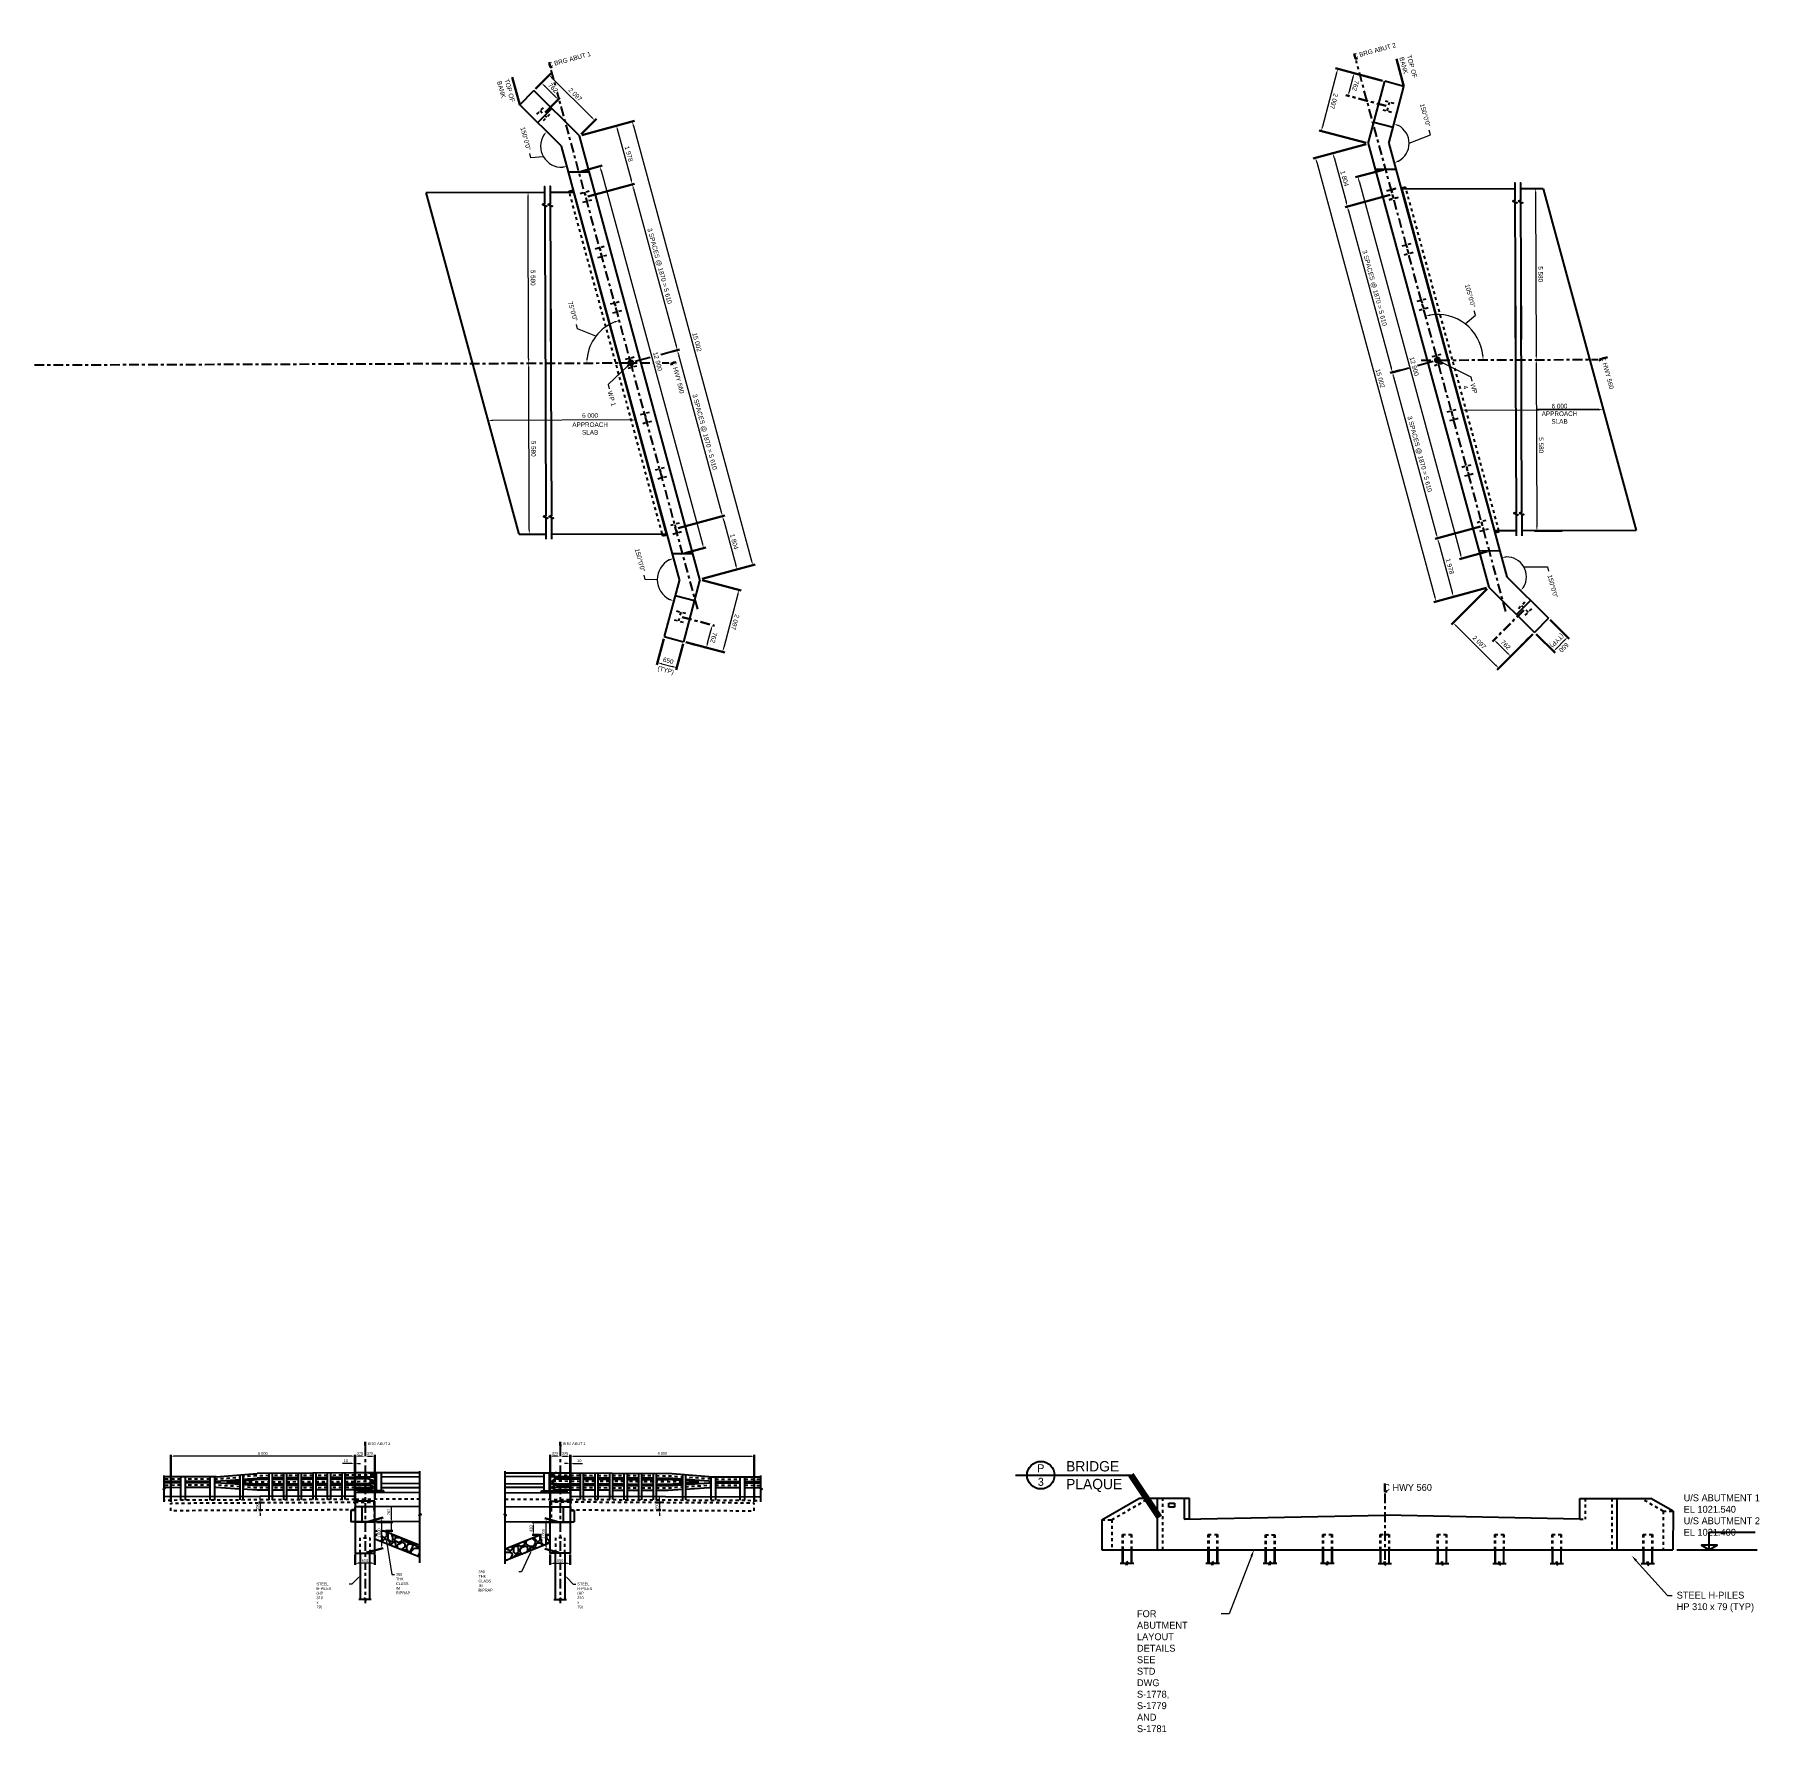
# Model space of a CAD drawing. Header units: metres. Extents: x 16681.2 to 16737.5, y 5649224.7 to 5649280.1.
import ezdxf
from ezdxf import colors
from ezdxf.entities.mleader import LeaderData, LeaderLine
from ezdxf.enums import TextEntityAlignment as Align
from ezdxf.math import Vec2, Vec3

# ---------------------------------------------------------------- set-up
doc = ezdxf.new("R2010")
doc.units = ezdxf.units.M
doc.linetypes.add('CENTERX2', pattern=[101.6, 63.5, -12.7, 12.7, -12.7])
doc.linetypes.add('HIDDEN2', pattern=[4.7625, 3.175, -1.5875])
for name, color, linetype in [('G-AN-LIN-WT3', 2, 'Continuous'), ('G-AN-TXT-WT3', 3, 'Continuous'), ('G-AN-TXT-WT4', 6, 'Continuous'), ('S-BR-ABUT', 3, 'Continuous'), ('S-BR-ABUTMENT-HDD-THIN', 11, 'HIDDEN2'), ('S-BR-BRIDGERAIL', 50, 'Continuous'), ('S-BR-CEN', 1, 'CENTERX2'), ('S-BR-DECK', 2, 'Continuous'), ('S-BR-DECK-HDD', 11, 'HIDDEN2'), ('S-BR-DIM', 1, 'Continuous'), ('S-BR-PILE-HDD', 11, 'HIDDEN2'), ('S-BR-PILE-PIPE', 63, 'Continuous'), ('S-BR-POST', 50, 'Continuous'), ('S-BR-RIP-RAP', 252, 'Continuous'), ('S-BR-SLOPE', 51, 'Continuous')]:
    doc.layers.add(name, color=color, linetype=linetype)
doc.layers.add('S-TB-TXT-WT2', color=2, linetype='Continuous', lineweight=30)
doc.styles.add('AT_Font_Prop_3.0', font='font99.shx', dxfattribs={"height": 3})
doc.styles.add('AT_Font_Prop_3.5', font='font005.shx', dxfattribs={"height": 3.5})
doc.styles.add('AT_Font_Prop_4.5', font='font005.shx', dxfattribs={"height": 4.5})
doc.dimstyles.new('AT Dim Standard (Meters)', dxfattribs={"dimtxt": 3, "dimasz": 3, "dimexe": 1.5, "dimexo": 1.5, "dimgap": 1, "dimtad": 1, "dimdec": 3, "dimzin": 0, "dimdsep": 46, "dimtxsty": 'AT_Font_Prop_3.0', "dimcen": -1.5, "dimclrd": 256, "dimclre": 256, "dimclrt": 2, "dimaunit": 1, "dimadec": 3, "dimazin": 0, "dimtfac": 1, "dimtdec": 3, "dimtmove": 0, "dimatfit": 3, "dimfxl": 1, "dimtfill": 1, "dimtolj": 1, "dimtzin": 0, "dimlwd": 15, "dimlwe": 15, "dimarcsym": 0})
doc.dimstyles.new('AT_Prop_3.0 (Millimeters)', dxfattribs={"dimtxt": 3, "dimasz": 3, "dimexe": 1.5, "dimexo": 1.5, "dimgap": 1.5, "dimtad": 1, "dimdec": 3, "dimzin": 0, "dimdsep": 32, "dimtxsty": 'AT_Font_Prop_3.0', "dimcen": 1.5, "dimclrd": 1, "dimclre": 1, "dimclrt": 256, "dimaunit": 1, "dimadec": 4, "dimazin": 0, "dimtfac": 1, "dimtdec": 3, "dimtmove": 0, "dimatfit": 0, "dimfxl": 1, "dimtolj": 1, "dimtzin": 0, "dimlwd": 20, "dimlwe": -1, "dimarcsym": 0})

msp = doc.modelspace()

# ---------------------------------------------------------------- texts
at = {"layer": 'S-BR-DIM', "color": 2, "insert": (16725.2336, 5649232.7358), "char_height": 0.225, "attachment_point": 4, "style": 'AT_Font_Prop_3.0'}
msp.add_mtext('\\pxql;C HWY 560', dxfattribs=at)
at = {"layer": 'S-BR-DIM', "color": 2, "insert": (16737.6083, 5649231.8333), "char_height": 0.225, "width": 5.148515, "attachment_point": 5, "style": 'AT_Font_Prop_3.0'}
msp.add_mtext('\\A1;\\pxql;{\\Q0;U/S ABUTMENT 1\\PEL 1021.540\\PU/S ABUTMENT 2\\PEL 1021.400}', dxfattribs=at)
at = {"layer": 'S-TB-TXT-WT2', "insert": (16696.7028, 5649278.7081), "char_height": 0.15, "width": 1.235671, "attachment_point": 1, "rotation": 285.19847, "style": 'AT_Font_Prop_3.0'}
msp.add_mtext('TOP OF BANK', dxfattribs=at)

# ---------------------------------------------------------------- blocks, each defined once
blk = doc.blocks.new('*D32')
at = {"layer": 'Defpoints', "color": 0, "transparency": 16777216}
for p in [(16698.054, 5649233.755), (16698.379, 5649232.565), (16698.054, 5649232.292)]:
    blk.add_point(p, dxfattribs=at)
at = {"layer": 'S-TB-TXT-WT2', "color": 1, "transparency": 16777216}
blk.add_line((16698.054, 5649232.337), (16698.054, 5649233.8), dxfattribs=at)
at = {"layer": 'S-TB-TXT-WT2', "color": 1, "lineweight": 20, "transparency": 16777216}
blk.add_line((16698.289, 5649233.755), (16698.144, 5649233.755), dxfattribs=at)
at = {"layer": 'S-TB-TXT-WT2', "color": 1, "transparency": 16777216}
for points in [[(16698.144, 5649233.77), (16698.144, 5649233.74), (16698.054, 5649233.755)], [(16698.289, 5649233.77), (16698.289, 5649233.74), (16698.379, 5649233.755)]]:
    blk.add_solid(points, dxfattribs=at)
at = {"layer": 'S-TB-TXT-WT2', "transparency": 16777216, "insert": (16698.216, 5649233.845), "char_height": 0.09, "attachment_point": 5, "style": 'AT_Font_Prop_3.0'}
blk.add_mtext('\\A1;325', dxfattribs=at)
blk = doc.blocks.new('*D31')
at = {"layer": 'Defpoints', "color": 0, "transparency": 16777216}
for p in [(16704.714, 5649233.755), (16698.714, 5649232.254), (16704.714, 5649232.224)]:
    blk.add_point(p, dxfattribs=at)
at = {"layer": 'S-TB-TXT-WT2', "color": 1, "transparency": 16777216}
for p, q in [((16698.714, 5649232.299), (16698.714, 5649233.8)), ((16704.714, 5649232.269), (16704.714, 5649233.8))]:
    blk.add_line(p, q, dxfattribs=at)
at = {"layer": 'S-TB-TXT-WT2', "color": 1, "lineweight": 20, "transparency": 16777216}
blk.add_line((16698.804, 5649233.755), (16704.624, 5649233.755), dxfattribs=at)
at = {"layer": 'S-TB-TXT-WT2', "color": 1, "transparency": 16777216}
for points in [[(16698.804, 5649233.77), (16698.804, 5649233.74), (16698.714, 5649233.755)], [(16704.624, 5649233.77), (16704.624, 5649233.74), (16704.714, 5649233.755)]]:
    blk.add_solid(points, dxfattribs=at)
at = {"layer": 'S-TB-TXT-WT2', "transparency": 16777216, "insert": (16701.714, 5649233.845), "char_height": 0.09, "attachment_point": 5, "style": 'AT_Font_Prop_3.0'}
blk.add_mtext('\\A1;6 000', dxfattribs=at)
blk = doc.blocks.new('*D30')
at = {"layer": 'Defpoints', "color": 0, "transparency": 16777216}
for p in [(16698.704, 5649233.755), (16698.379, 5649232.565), (16698.704, 5649232.563)]:
    blk.add_point(p, dxfattribs=at)
at = {"layer": 'S-TB-TXT-WT2', "color": 1, "lineweight": 20, "transparency": 16777216}
blk.add_line((16698.469, 5649233.755), (16698.614, 5649233.755), dxfattribs=at)
at = {"layer": 'S-TB-TXT-WT2', "color": 1, "transparency": 16777216}
blk.add_line((16698.704, 5649232.608), (16698.704, 5649233.8), dxfattribs=at)
for points in [[(16698.469, 5649233.77), (16698.469, 5649233.74), (16698.379, 5649233.755)], [(16698.614, 5649233.77), (16698.614, 5649233.74), (16698.704, 5649233.755)]]:
    blk.add_solid(points, dxfattribs=at)
at = {"layer": 'S-TB-TXT-WT2', "transparency": 16777216, "insert": (16698.541, 5649233.845), "char_height": 0.09, "attachment_point": 5, "style": 'AT_Font_Prop_3.0'}
blk.add_mtext('\\A1;325', dxfattribs=at)
blk = doc.blocks.new('*D29')
at = {"layer": 'Defpoints', "color": 0, "transparency": 16777216}
for p in [(16698.714, 5649233.519), (16698.704, 5649232.563), (16698.714, 5649232.254)]:
    blk.add_point(p, dxfattribs=at)
at = {"layer": 'S-TB-TXT-WT2', "color": 1, "lineweight": 20, "transparency": 16777216}
for p, q in [((16698.614, 5649233.519), (16698.524, 5649233.519)), ((16698.704, 5649233.519), (16698.714, 5649233.519)), ((16698.804, 5649233.519), (16699.112, 5649233.519))]:
    blk.add_line(p, q, dxfattribs=at)
at = {"layer": 'S-TB-TXT-WT2', "color": 1, "transparency": 16777216}
for points in [[(16698.614, 5649233.534), (16698.614, 5649233.504), (16698.704, 5649233.519)], [(16698.804, 5649233.534), (16698.804, 5649233.504), (16698.714, 5649233.519)]]:
    blk.add_solid(points, dxfattribs=at)
at = {"layer": 'S-TB-TXT-WT2', "transparency": 16777216, "insert": (16699.003, 5649233.609), "char_height": 0.09, "attachment_point": 5, "style": 'AT_Font_Prop_3.0'}
blk.add_mtext('\\A1;10', dxfattribs=at)
blk = doc.blocks.new('*D28')
at = {"layer": 'Defpoints', "color": 0, "transparency": 16777216}
for p in [(16697.923, 5649231.718), (16698.379, 5649231.596), (16698.379, 5649230.596)]:
    blk.add_point(p, dxfattribs=at)
at = {"layer": 'S-TB-TXT-WT2', "color": 1, "transparency": 16777216}
for p, q in [((16698.334, 5649231.608), (16697.878, 5649231.73)), ((16698.334, 5649230.608), (16697.878, 5649230.73))]:
    blk.add_line(p, q, dxfattribs=at)
at = {"layer": 'S-TB-TXT-WT2', "color": 1, "lineweight": 20, "transparency": 16777216}
blk.add_line((16697.923, 5649230.808), (16697.923, 5649231.628), dxfattribs=at)
at = {"layer": 'S-TB-TXT-WT2', "color": 1, "transparency": 16777216}
for points in [[(16697.908, 5649231.628), (16697.938, 5649231.628), (16697.923, 5649231.718)], [(16697.908, 5649230.808), (16697.938, 5649230.808), (16697.923, 5649230.718)]]:
    blk.add_solid(points, dxfattribs=at)
at = {"layer": 'S-TB-TXT-WT2', "transparency": 16777216, "insert": (16697.833, 5649231.218), "char_height": 0.09, "attachment_point": 5, "rotation": 90, "style": 'AT_Font_Prop_3.0', "bg_fill": 3, "box_fill_scale": 1.1, "bg_fill_color": 256, "bg_fill_true_color": 13158600, "bg_fill_transparency": 0}
blk.add_mtext('\\A1;1 000', dxfattribs=at)
blk = doc.blocks.new('*D27')
at = {"layer": 'S-TB-TXT-WT2', "color": 1, "transparency": 16777216}
for p, q in [((16698.054, 5649230.551), (16698.054, 5649230.215)), ((16698.704, 5649230.551), (16698.704, 5649230.215))]:
    blk.add_line(p, q, dxfattribs=at)
at = {"layer": 'S-TB-TXT-WT2', "color": 1, "lineweight": 20, "transparency": 16777216}
blk.add_line((16698.144, 5649230.26), (16698.614, 5649230.26), dxfattribs=at)
at = {"layer": 'S-TB-TXT-WT2', "color": 1, "transparency": 16777216}
for points in [[(16698.144, 5649230.275), (16698.144, 5649230.245), (16698.054, 5649230.26)], [(16698.614, 5649230.275), (16698.614, 5649230.245), (16698.704, 5649230.26)]]:
    blk.add_solid(points, dxfattribs=at)
at = {"layer": 'S-TB-TXT-WT2', "transparency": 16777216, "insert": (16698.379, 5649230.35), "char_height": 0.09, "attachment_point": 5, "style": 'AT_Font_Prop_3.0', "bg_fill": 3, "box_fill_scale": 1.1, "bg_fill_color": 256, "bg_fill_true_color": 13158600, "bg_fill_transparency": 0}
blk.add_mtext('\\A1;650', dxfattribs=at)
at = {"layer": 'Defpoints', "color": 0, "transparency": 16777216}
for p in [(16698.054, 5649230.596), (16698.704, 5649230.596), (16698.704, 5649230.26)]:
    blk.add_point(p, dxfattribs=at)
blk = doc.blocks.new('*D26')
at = {"layer": 'Defpoints', "color": 0, "transparency": 16777216}
for p in [(16701.624, 5649231.989), (16701.714, 5649232.239), (16701.714, 5649231.989)]:
    blk.add_point(p, dxfattribs=at)
at = {"layer": 'S-TB-TXT-WT2', "color": 1, "transparency": 16777216}
for p, q in [((16701.669, 5649232.239), (16701.579, 5649232.239)), ((16701.669, 5649231.989), (16701.579, 5649231.989))]:
    blk.add_line(p, q, dxfattribs=at)
at = {"layer": 'S-TB-TXT-WT2', "color": 1, "lineweight": 20, "transparency": 16777216}
for p, q in [((16701.624, 5649232.329), (16701.624, 5649232.419)), ((16701.624, 5649232.239), (16701.624, 5649231.989)), ((16701.624, 5649231.899), (16701.624, 5649231.809))]:
    blk.add_line(p, q, dxfattribs=at)
at = {"layer": 'S-TB-TXT-WT2', "color": 1, "transparency": 16777216}
for points in [[(16701.609, 5649232.329), (16701.639, 5649232.329), (16701.624, 5649232.239)], [(16701.609, 5649231.899), (16701.639, 5649231.899), (16701.624, 5649231.989)]]:
    blk.add_solid(points, dxfattribs=at)
at = {"layer": 'S-TB-TXT-WT2', "transparency": 16777216, "insert": (16701.534, 5649232.114), "char_height": 0.09, "attachment_point": 5, "rotation": 90, "style": 'AT_Font_Prop_3.0'}
blk.add_mtext('\\A1;250', dxfattribs=at)
blk = doc.blocks.new('*D25')
at = {"layer": 'Defpoints', "color": 0, "transparency": 16777216}
for p in [(16697.514, 5649231.598), (16698.054, 5649231.598), (16697.751, 5649231.188)]:
    blk.add_point(p, dxfattribs=at)
at = {"layer": 'S-TB-TXT-WT2', "color": 1, "transparency": 16777216}
for p, q in [((16698.009, 5649231.598), (16697.469, 5649231.598)), ((16697.706, 5649231.188), (16697.469, 5649231.188))]:
    blk.add_line(p, q, dxfattribs=at)
at = {"layer": 'S-TB-TXT-WT2', "color": 1, "lineweight": 20, "transparency": 16777216}
blk.add_line((16697.514, 5649231.278), (16697.514, 5649231.508), dxfattribs=at)
at = {"layer": 'S-TB-TXT-WT2', "color": 1, "transparency": 16777216}
for points in [[(16697.499, 5649231.508), (16697.529, 5649231.508), (16697.514, 5649231.598)], [(16697.499, 5649231.278), (16697.529, 5649231.278), (16697.514, 5649231.188)]]:
    blk.add_solid(points, dxfattribs=at)
at = {"layer": 'S-TB-TXT-WT2', "transparency": 16777216, "insert": (16697.424, 5649231.393), "char_height": 0.09, "attachment_point": 5, "rotation": 90, "style": 'AT_Font_Prop_3.0'}
blk.add_mtext('\\A1;410', dxfattribs=at)
blk = doc.blocks.new('ELEV POST')
at = {"layer": 'S-BR-DIM'}
blk.add_line((0, 0), (0, 0), dxfattribs=at)
at = {"layer": 'S-BR-POST'}
for p, q in [((-0.083, 0.643), (0.082, 0.642)), ((-0.083, 0.643), (-0.083, 0.058)), ((0.082, 0.642), (0.082, 0.058)), ((-0.165, 0.033), (-0.19, 0)), ((-0.165, 0.033), (-0.19, 0)), ((-0.165, 0.058), (0.165, 0.058)), ((-0.165, 0.033), (-0.165, 0.058)), ((-0.165, 0.058), (0.165, 0.058)), ((-0.165, 0.033), (-0.165, 0.058)), ((-0.165, 0.033), (0.165, 0.033)), ((-0.165, 0.033), (0.165, 0.033)), ((0.165, 0.033), (0.165, 0.058)), ((0.165, 0.033), (0.165, 0.058)), ((0.165, 0.033), (0.19, 0)), ((0.165, 0.033), (0.19, 0))]:
    blk.add_line(p, q, dxfattribs=at)
blk = doc.blocks.new('*U4')
at = {"layer": 'S-BR-DIM', "rotation": 180.2865830966329}
blk.add_blockref('ELEV POST', (0.325, 0), dxfattribs=at)
blk = doc.blocks.new('*U5')
at = {"layer": 'S-BR-BRIDGERAIL', "color": 0, "linetype": 'ByBlock', "lineweight": -2, "transparency": 16777216, "rotation": 179.9118905369981}
blk.add_blockref('*U4', (16728.169, 5649026.962), dxfattribs=at)
blk = doc.blocks.new('HP')
at = {"layer": 'S-BR-PILE-HDD', "ltscale": 0.025}
for p, q in [((-0.153, 0.149), (0.153, 0.149)), ((0, -0.15), (0, 0.149)), ((-0.153, -0.15), (0.153, -0.15))]:
    blk.add_line(p, q, dxfattribs=at)
blk = doc.blocks.new('*D19')
at = {"layer": 'Defpoints', "color": 0, "transparency": 16777216}
for p in [(16730.168, 5649260.635), (16730.626, 5649261.096), (16730.79, 5649260.017)]:
    blk.add_point(p, dxfattribs=at)
at = {"layer": 'S-TB-TXT-WT2', "color": 1, "transparency": 16777216}
for p, q in [((16730.679, 5649261.043), (16731.301, 5649260.425)), ((16730.221, 5649260.582), (16730.843, 5649259.964))]:
    blk.add_line(p, q, dxfattribs=at)
at = {"layer": 'S-TB-TXT-WT2', "color": 1, "lineweight": 20, "transparency": 16777216}
blk.add_line((16731.142, 5649260.372), (16730.896, 5649260.123), dxfattribs=at)
at = {"layer": 'S-TB-TXT-WT2', "color": 1, "transparency": 16777216}
for points in [[(16730.914, 5649260.106), (16730.878, 5649260.141), (16730.79, 5649260.017)], [(16731.16, 5649260.354), (16731.125, 5649260.389), (16731.248, 5649260.478)]]:
    blk.add_solid(points, dxfattribs=at)
at = {"layer": 'S-TB-TXT-WT2', "transparency": 16777216, "char_height": 0.15, "attachment_point": 5, "rotation": 225.1985, "style": 'AT_Font_Prop_3.0'}
for s, insert in [('\\A1;(TYP)', (16730.885, 5649260.381)), ('\\A1;650', (16731.126, 5649260.142))]:
    blk.add_mtext(s, dxfattribs=dict(at, insert=insert))
blk = doc.blocks.new('*D20')
at = {"layer": 'Defpoints', "color": 0, "transparency": 16777216}
for p in [(16701.777, 5649260.498), (16702.406, 5649260.332), (16702.182, 5649259.484)]:
    blk.add_point(p, dxfattribs=at)
at = {"layer": 'S-TB-TXT-WT2', "color": 1, "transparency": 16777216}
for p, q in [((16701.758, 5649260.426), (16701.534, 5649259.577)), ((16702.387, 5649260.26), (16702.162, 5649259.411))]:
    blk.add_line(p, q, dxfattribs=at)
at = {"layer": 'S-TB-TXT-WT2', "color": 1, "lineweight": 20, "transparency": 16777216}
blk.add_line((16701.698, 5649259.612), (16702.037, 5649259.522), dxfattribs=at)
at = {"layer": 'S-TB-TXT-WT2', "color": 1, "transparency": 16777216}
for points in [[(16701.705, 5649259.636), (16701.692, 5649259.587), (16701.553, 5649259.65)], [(16702.043, 5649259.546), (16702.03, 5649259.498), (16702.182, 5649259.484)]]:
    blk.add_solid(points, dxfattribs=at)
at = {"layer": 'S-TB-TXT-WT2', "transparency": 16777216, "char_height": 0.15, "attachment_point": 5, "rotation": 345.1985, "style": 'AT_Font_Prop_3.0'}
for s, insert in [('\\A1;(TYP)', (16701.819, 5649259.384)), ('\\A1;650', (16701.906, 5649259.712))]:
    blk.add_mtext(s, dxfattribs=dict(at, insert=insert))
blk = doc.blocks.new('*D21')
at = {"layer": 'Defpoints', "color": 0, "transparency": 16777216}
for p in [(16728.68, 5649262.112), (16730.168, 5649260.635), (16729.006, 5649259.465)]:
    blk.add_point(p, dxfattribs=at)
at = {"layer": 'S-TB-TXT-WT2', "color": 1, "transparency": 16777216}
for p, q in [((16728.627, 5649262.059), (16727.466, 5649260.89)), ((16730.115, 5649260.582), (16728.954, 5649259.412))]:
    blk.add_line(p, q, dxfattribs=at)
at = {"layer": 'S-TB-TXT-WT2', "color": 1, "lineweight": 20, "transparency": 16777216}
blk.add_line((16727.625, 5649260.837), (16728.9, 5649259.571), dxfattribs=at)
at = {"layer": 'S-TB-TXT-WT2', "color": 1, "transparency": 16777216}
for points in [[(16727.642, 5649260.855), (16727.607, 5649260.82), (16727.518, 5649260.943)], [(16728.918, 5649259.589), (16728.882, 5649259.553), (16729.006, 5649259.465)]]:
    blk.add_solid(points, dxfattribs=at)
at = {"layer": 'S-TB-TXT-WT2', "transparency": 16777216, "insert": (16728.368, 5649260.311), "char_height": 0.15, "attachment_point": 5, "rotation": 315.1985, "style": 'AT_Font_Prop_3.0'}
blk.add_mtext('\\A1;2 097', dxfattribs=at)
blk = doc.blocks.new('*D22')
at = {"layer": 'Defpoints', "color": 0, "transparency": 16777216}
for p in [(16702.942, 5649262.36), (16702.406, 5649260.332), (16703.679, 5649259.996)]:
    blk.add_point(p, dxfattribs=at)
at = {"layer": 'S-TB-TXT-WT2', "color": 1, "transparency": 16777216}
for p, q in [((16703.014, 5649262.341), (16704.287, 5649262.004)), ((16702.478, 5649260.313), (16703.751, 5649259.977))]:
    blk.add_line(p, q, dxfattribs=at)
at = {"layer": 'S-TB-TXT-WT2', "color": 1, "lineweight": 20, "transparency": 16777216}
blk.add_line((16704.176, 5649261.878), (16703.717, 5649260.141), dxfattribs=at)
at = {"layer": 'S-TB-TXT-WT2', "color": 1, "transparency": 16777216}
for points in [[(16704.201, 5649261.872), (16704.152, 5649261.885), (16704.215, 5649262.023)], [(16703.741, 5649260.135), (16703.693, 5649260.147), (16703.679, 5649259.996)]]:
    blk.add_solid(points, dxfattribs=at)
at = {"layer": 'S-TB-TXT-WT2', "transparency": 16777216, "insert": (16704.092, 5649260.971), "char_height": 0.15, "attachment_point": 5, "rotation": 255.1985, "style": 'AT_Font_Prop_3.0'}
blk.add_mtext('\\A1;2 097', dxfattribs=at)
blk = doc.blocks.new('*D23')
at = {"layer": 'Defpoints', "color": 0, "transparency": 16777216}
for p in [(16698.02, 5649278.818), (16697.521, 5649278.314), (16699.009, 5649276.837)]:
    blk.add_point(p, dxfattribs=at)
at = {"layer": 'S-TB-TXT-WT2', "color": 1, "transparency": 16777216}
for p, q in [((16697.574, 5649278.368), (16698.073, 5649278.871)), ((16699.062, 5649276.89), (16699.561, 5649277.393))]:
    blk.add_line(p, q, dxfattribs=at)
at = {"layer": 'S-TB-TXT-WT2', "color": 1, "lineweight": 20, "transparency": 16777216}
blk.add_line((16699.402, 5649277.446), (16698.127, 5649278.712), dxfattribs=at)
at = {"layer": 'S-TB-TXT-WT2', "color": 1, "transparency": 16777216}
for points in [[(16698.144, 5649278.73), (16698.109, 5649278.694), (16698.02, 5649278.818)], [(16699.42, 5649277.463), (16699.384, 5649277.428), (16699.508, 5649277.34)]]:
    blk.add_solid(points, dxfattribs=at)
at = {"layer": 'S-TB-TXT-WT2', "transparency": 16777216, "insert": (16698.87, 5649278.185), "char_height": 0.15, "attachment_point": 5, "rotation": 315.1985, "style": 'AT_Font_Prop_3.0'}
blk.add_mtext('\\A1;2 097', dxfattribs=at)
blk = doc.blocks.new('*D24')
at = {"layer": 'Defpoints', "color": 0, "transparency": 16777216}
for p in [(16725.283, 5649278.617), (16723.213, 5649276.995), (16724.747, 5649276.589)]:
    blk.add_point(p, dxfattribs=at)
at = {"layer": 'S-TB-TXT-WT2', "color": 1, "lineweight": 20, "transparency": 16777216}
blk.add_line((16723.711, 5649278.877), (16723.251, 5649277.14), dxfattribs=at)
at = {"layer": 'S-TB-TXT-WT2', "color": 1, "transparency": 16777216}
for p, q in [((16725.21, 5649278.636), (16723.676, 5649279.041)), ((16724.674, 5649276.609), (16723.141, 5649277.014))]:
    blk.add_line(p, q, dxfattribs=at)
for points in [[(16723.735, 5649278.871), (16723.686, 5649278.884), (16723.749, 5649279.022)], [(16723.276, 5649277.133), (16723.227, 5649277.146), (16723.213, 5649276.995)]]:
    blk.add_solid(points, dxfattribs=at)
at = {"layer": 'S-TB-TXT-WT2', "transparency": 16777216, "insert": (16723.626, 5649277.97), "char_height": 0.15, "attachment_point": 5, "rotation": 255.1985, "style": 'AT_Font_Prop_3.0'}
blk.add_mtext('\\A1;2 097', dxfattribs=at)
blk = doc.blocks.new('*D35')
at = {"layer": 'Defpoints', "color": 0, "transparency": 16777216}
for p in [(16692.337, 5649233.755), (16692.012, 5649232.565), (16692.337, 5649232.292)]:
    blk.add_point(p, dxfattribs=at)
at = {"layer": 'S-TB-TXT-WT2', "color": 1, "lineweight": 20, "transparency": 16777216}
blk.add_line((16692.102, 5649233.755), (16692.247, 5649233.755), dxfattribs=at)
at = {"layer": 'S-TB-TXT-WT2', "color": 1, "transparency": 16777216}
blk.add_line((16692.337, 5649232.337), (16692.337, 5649233.8), dxfattribs=at)
for points in [[(16692.102, 5649233.77), (16692.102, 5649233.74), (16692.012, 5649233.755)], [(16692.247, 5649233.77), (16692.247, 5649233.74), (16692.337, 5649233.755)]]:
    blk.add_solid(points, dxfattribs=at)
at = {"layer": 'S-TB-TXT-WT2', "transparency": 16777216, "insert": (16692.174, 5649233.845), "char_height": 0.09, "attachment_point": 5, "style": 'AT_Font_Prop_3.0'}
blk.add_mtext('\\A1;325', dxfattribs=at)
blk = doc.blocks.new('*D36')
at = {"layer": 'Defpoints', "color": 0, "transparency": 16777216}
for p in [(16685.677, 5649233.755), (16685.677, 5649232.224), (16691.677, 5649232.254)]:
    blk.add_point(p, dxfattribs=at)
at = {"layer": 'S-TB-TXT-WT2', "color": 1, "transparency": 16777216}
for p, q in [((16685.677, 5649232.269), (16685.677, 5649233.8)), ((16691.677, 5649232.299), (16691.677, 5649233.8))]:
    blk.add_line(p, q, dxfattribs=at)
at = {"layer": 'S-TB-TXT-WT2', "color": 1, "lineweight": 20, "transparency": 16777216}
blk.add_line((16691.587, 5649233.755), (16685.767, 5649233.755), dxfattribs=at)
at = {"layer": 'S-TB-TXT-WT2', "color": 1, "transparency": 16777216}
for points in [[(16685.767, 5649233.77), (16685.767, 5649233.74), (16685.677, 5649233.755)], [(16691.587, 5649233.77), (16691.587, 5649233.74), (16691.677, 5649233.755)]]:
    blk.add_solid(points, dxfattribs=at)
at = {"layer": 'S-TB-TXT-WT2', "transparency": 16777216, "insert": (16688.677, 5649233.845), "char_height": 0.09, "attachment_point": 5, "style": 'AT_Font_Prop_3.0'}
blk.add_mtext('\\A1;6 000', dxfattribs=at)
blk = doc.blocks.new('*D37')
at = {"layer": 'Defpoints', "color": 0, "transparency": 16777216}
for p in [(16691.687, 5649233.755), (16691.687, 5649232.563), (16692.012, 5649232.565)]:
    blk.add_point(p, dxfattribs=at)
at = {"layer": 'S-TB-TXT-WT2', "color": 1, "transparency": 16777216}
blk.add_line((16691.687, 5649232.608), (16691.687, 5649233.8), dxfattribs=at)
at = {"layer": 'S-TB-TXT-WT2', "color": 1, "lineweight": 20, "transparency": 16777216}
blk.add_line((16691.922, 5649233.755), (16691.777, 5649233.755), dxfattribs=at)
at = {"layer": 'S-TB-TXT-WT2', "color": 1, "transparency": 16777216}
for points in [[(16691.777, 5649233.77), (16691.777, 5649233.74), (16691.687, 5649233.755)], [(16691.922, 5649233.77), (16691.922, 5649233.74), (16692.012, 5649233.755)]]:
    blk.add_solid(points, dxfattribs=at)
at = {"layer": 'S-TB-TXT-WT2', "transparency": 16777216, "insert": (16691.849, 5649233.845), "char_height": 0.09, "attachment_point": 5, "style": 'AT_Font_Prop_3.0'}
blk.add_mtext('\\A1;325', dxfattribs=at)
blk = doc.blocks.new('*D38')
at = {"layer": 'Defpoints', "color": 0, "transparency": 16777216}
for p in [(16691.677, 5649233.519), (16691.687, 5649232.563), (16691.677, 5649232.254)]:
    blk.add_point(p, dxfattribs=at)
at = {"layer": 'S-TB-TXT-WT2', "color": 1, "lineweight": 20, "transparency": 16777216}
for p, q in [((16691.587, 5649233.519), (16691.278, 5649233.519)), ((16691.687, 5649233.519), (16691.677, 5649233.519)), ((16691.777, 5649233.519), (16691.867, 5649233.519))]:
    blk.add_line(p, q, dxfattribs=at)
at = {"layer": 'S-TB-TXT-WT2', "color": 1, "transparency": 16777216}
for points in [[(16691.587, 5649233.534), (16691.587, 5649233.504), (16691.677, 5649233.519)], [(16691.777, 5649233.534), (16691.777, 5649233.504), (16691.687, 5649233.519)]]:
    blk.add_solid(points, dxfattribs=at)
at = {"layer": 'S-TB-TXT-WT2', "transparency": 16777216, "insert": (16691.388, 5649233.609), "char_height": 0.09, "attachment_point": 5, "style": 'AT_Font_Prop_3.0'}
blk.add_mtext('\\A1;10', dxfattribs=at)
blk = doc.blocks.new('*D39')
at = {"layer": 'Defpoints', "color": 0, "transparency": 16777216}
for p in [(16692.012, 5649231.596), (16692.558, 5649231.742), (16692.012, 5649230.596)]:
    blk.add_point(p, dxfattribs=at)
at = {"layer": 'S-TB-TXT-WT2', "color": 1, "transparency": 16777216}
for p, q in [((16692.057, 5649231.608), (16692.603, 5649231.755)), ((16692.057, 5649230.608), (16692.603, 5649230.755))]:
    blk.add_line(p, q, dxfattribs=at)
at = {"layer": 'S-TB-TXT-WT2', "color": 1, "lineweight": 20, "transparency": 16777216}
blk.add_line((16692.558, 5649230.832), (16692.558, 5649231.652), dxfattribs=at)
at = {"layer": 'S-TB-TXT-WT2', "color": 1, "transparency": 16777216}
for points in [[(16692.543, 5649231.652), (16692.573, 5649231.652), (16692.558, 5649231.742)], [(16692.543, 5649230.832), (16692.573, 5649230.832), (16692.558, 5649230.742)]]:
    blk.add_solid(points, dxfattribs=at)
at = {"layer": 'S-TB-TXT-WT2', "transparency": 16777216, "insert": (16692.468, 5649231.242), "char_height": 0.09, "attachment_point": 5, "rotation": 90, "style": 'AT_Font_Prop_3.0', "bg_fill": 3, "box_fill_scale": 1.1, "bg_fill_color": 256, "bg_fill_true_color": 13158600, "bg_fill_transparency": 0}
blk.add_mtext('\\A1;1 000', dxfattribs=at)
blk = doc.blocks.new('*D40')
at = {"layer": 'S-TB-TXT-WT2', "color": 1, "transparency": 16777216}
for p, q in [((16691.687, 5649230.551), (16691.687, 5649230.215)), ((16692.337, 5649230.551), (16692.337, 5649230.215))]:
    blk.add_line(p, q, dxfattribs=at)
at = {"layer": 'S-TB-TXT-WT2', "color": 1, "lineweight": 20, "transparency": 16777216}
blk.add_line((16692.247, 5649230.26), (16691.777, 5649230.26), dxfattribs=at)
at = {"layer": 'S-TB-TXT-WT2', "color": 1, "transparency": 16777216}
for points in [[(16691.777, 5649230.275), (16691.777, 5649230.245), (16691.687, 5649230.26)], [(16692.247, 5649230.275), (16692.247, 5649230.245), (16692.337, 5649230.26)]]:
    blk.add_solid(points, dxfattribs=at)
at = {"layer": 'S-TB-TXT-WT2', "transparency": 16777216, "insert": (16692.012, 5649230.35), "char_height": 0.09, "attachment_point": 5, "style": 'AT_Font_Prop_3.0', "bg_fill": 3, "box_fill_scale": 1.1, "bg_fill_color": 256, "bg_fill_true_color": 13158600, "bg_fill_transparency": 0}
blk.add_mtext('\\A1;650', dxfattribs=at)
at = {"layer": 'Defpoints', "color": 0, "transparency": 16777216}
for p in [(16691.687, 5649230.596), (16691.687, 5649230.26), (16692.337, 5649230.596)]:
    blk.add_point(p, dxfattribs=at)
blk = doc.blocks.new('*D41')
at = {"layer": 'Defpoints', "color": 0, "transparency": 16777216}
for p in [(16688.587, 5649231.989), (16688.677, 5649232.239), (16688.677, 5649231.989)]:
    blk.add_point(p, dxfattribs=at)
at = {"layer": 'S-TB-TXT-WT2', "color": 1, "transparency": 16777216}
for p, q in [((16688.632, 5649232.239), (16688.542, 5649232.239)), ((16688.632, 5649231.989), (16688.542, 5649231.989))]:
    blk.add_line(p, q, dxfattribs=at)
at = {"layer": 'S-TB-TXT-WT2', "color": 1, "lineweight": 20, "transparency": 16777216}
for p, q in [((16688.587, 5649232.329), (16688.587, 5649232.419)), ((16688.587, 5649232.239), (16688.587, 5649231.989)), ((16688.587, 5649231.899), (16688.587, 5649231.809))]:
    blk.add_line(p, q, dxfattribs=at)
at = {"layer": 'S-TB-TXT-WT2', "color": 1, "transparency": 16777216}
for points in [[(16688.572, 5649232.329), (16688.602, 5649232.329), (16688.587, 5649232.239)], [(16688.572, 5649231.899), (16688.602, 5649231.899), (16688.587, 5649231.989)]]:
    blk.add_solid(points, dxfattribs=at)
at = {"layer": 'S-TB-TXT-WT2', "transparency": 16777216, "insert": (16688.497, 5649232.114), "char_height": 0.09, "attachment_point": 5, "rotation": 90, "style": 'AT_Font_Prop_3.0'}
blk.add_mtext('\\A1;250', dxfattribs=at)
blk = doc.blocks.new('*D42')
at = {"layer": 'Defpoints', "color": 0, "transparency": 16777216}
for p in [(16692.337, 5649231.598), (16692.877, 5649231.598), (16692.637, 5649231.316)]:
    blk.add_point(p, dxfattribs=at)
at = {"layer": 'S-TB-TXT-WT2', "color": 1, "lineweight": 20, "transparency": 16777216}
for p, q in [((16692.877, 5649231.688), (16692.877, 5649232.099)), ((16692.877, 5649231.316), (16692.877, 5649231.598)), ((16692.877, 5649231.226), (16692.877, 5649231.136))]:
    blk.add_line(p, q, dxfattribs=at)
at = {"layer": 'S-TB-TXT-WT2', "color": 1, "transparency": 16777216}
for p, q in [((16692.382, 5649231.598), (16692.922, 5649231.598)), ((16692.682, 5649231.316), (16692.922, 5649231.316))]:
    blk.add_line(p, q, dxfattribs=at)
for points in [[(16692.862, 5649231.688), (16692.892, 5649231.688), (16692.877, 5649231.598)], [(16692.862, 5649231.226), (16692.892, 5649231.226), (16692.877, 5649231.316)]]:
    blk.add_solid(points, dxfattribs=at)
at = {"layer": 'S-TB-TXT-WT2', "transparency": 16777216, "insert": (16692.787, 5649231.938), "char_height": 0.09, "attachment_point": 5, "rotation": 90, "style": 'AT_Font_Prop_3.0'}
blk.add_mtext('\\A1;282', dxfattribs=at)
blk = doc.blocks.new('*U33')
at = {"layer": 'S-BR-DIM', "rotation": 180.2865830966329}
blk.add_blockref('ELEV POST', (0.325, 0), dxfattribs=at)
blk = doc.blocks.new('*U34')
at = {"layer": 'S-BR-BRIDGERAIL', "color": 0, "linetype": 'ByBlock', "lineweight": -2, "transparency": 16777216, "rotation": 179.9118905369981}
blk.add_blockref('*U33', (16728.169, 5649026.962), dxfattribs=at)
blk = doc.blocks.new('*D49')
at = {"layer": 'Defpoints', "color": 0, "transparency": 16777216}
for p in [(16730.207, 5649275.111), (16730.226, 5649269.531), (16730.226, 5649269.531)]:
    blk.add_point(p, dxfattribs=at)
at = {"layer": 'S-TB-TXT-WT2', "color": 1, "lineweight": 20, "transparency": 16777216}
blk.add_line((16730.207, 5649274.961), (16730.226, 5649269.681), dxfattribs=at)
at = {"layer": 'S-TB-TXT-WT2', "color": 1, "transparency": 16777216}
for points in [[(16730.232, 5649274.961), (16730.182, 5649274.961), (16730.207, 5649275.111)], [(16730.251, 5649269.681), (16730.201, 5649269.681), (16730.226, 5649269.531)]]:
    blk.add_solid(points, dxfattribs=at)
at = {"layer": 'S-TB-TXT-WT2', "transparency": 16777216, "insert": (16730.367, 5649272.322), "char_height": 0.15, "attachment_point": 5, "rotation": 270.1985, "style": 'AT_Font_Prop_3.0'}
blk.add_mtext('\\A1;5 580', dxfattribs=at)
blk = doc.blocks.new('*D50')
at = {"layer": 'Defpoints', "color": 0, "transparency": 16777216}
for p in [(16730.226, 5649269.531), (16730.246, 5649263.951), (16731.15, 5649263.955)]:
    blk.add_point(p, dxfattribs=at)
at = {"layer": 'S-TB-TXT-WT2', "color": 1, "lineweight": 20, "transparency": 16777216}
blk.add_line((16730.227, 5649269.381), (16730.245, 5649264.101), dxfattribs=at)
at = {"layer": 'S-TB-TXT-WT2', "color": 1, "transparency": 16777216}
blk.add_line((16731.075, 5649263.954), (16730.171, 5649263.951), dxfattribs=at)
for points in [[(16730.252, 5649269.381), (16730.202, 5649269.381), (16730.226, 5649269.531)], [(16730.27, 5649264.101), (16730.22, 5649264.101), (16730.246, 5649263.951)]]:
    blk.add_solid(points, dxfattribs=at)
at = {"layer": 'S-TB-TXT-WT2', "transparency": 16777216, "insert": (16730.386, 5649266.742), "char_height": 0.15, "attachment_point": 5, "rotation": 270.1985, "style": 'AT_Font_Prop_3.0'}
blk.add_mtext('\\A1;5 580', dxfattribs=at)
blk = doc.blocks.new('*D51')
at = {"layer": 'Defpoints', "color": 0, "transparency": 16777216}
for p in [(16697.351, 5649269.417), (16697.351, 5649269.417), (16697.371, 5649263.838)]:
    blk.add_point(p, dxfattribs=at)
at = {"layer": 'S-TB-TXT-WT2', "color": 1, "lineweight": 20, "transparency": 16777216}
blk.add_line((16697.37, 5649263.988), (16697.352, 5649269.267), dxfattribs=at)
at = {"layer": 'S-TB-TXT-WT2', "color": 1, "transparency": 16777216}
for points in [[(16697.377, 5649269.268), (16697.327, 5649269.267), (16697.351, 5649269.417)], [(16697.395, 5649263.988), (16697.345, 5649263.987), (16697.371, 5649263.838)]]:
    blk.add_solid(points, dxfattribs=at)
at = {"layer": 'S-TB-TXT-WT2', "transparency": 16777216, "insert": (16697.511, 5649266.628), "char_height": 0.15, "attachment_point": 5, "rotation": 270.1985, "style": 'AT_Font_Prop_3.0'}
blk.add_mtext('\\A1;5 580', dxfattribs=at)
blk = doc.blocks.new('*D52')
at = {"layer": 'Defpoints', "color": 0, "transparency": 16777216}
for p in [(16697.332, 5649274.997), (16697.332, 5649274.997), (16697.351, 5649269.417)]:
    blk.add_point(p, dxfattribs=at)
at = {"layer": 'S-TB-TXT-WT2', "color": 1, "lineweight": 20, "transparency": 16777216}
blk.add_line((16697.351, 5649269.567), (16697.333, 5649274.847), dxfattribs=at)
at = {"layer": 'S-TB-TXT-WT2', "color": 1, "transparency": 16777216}
for points in [[(16697.358, 5649274.848), (16697.308, 5649274.847), (16697.332, 5649274.997)], [(16697.376, 5649269.568), (16697.326, 5649269.567), (16697.351, 5649269.417)]]:
    blk.add_solid(points, dxfattribs=at)
at = {"layer": 'S-TB-TXT-WT2', "transparency": 16777216, "insert": (16697.492, 5649272.208), "char_height": 0.15, "attachment_point": 5, "rotation": 270.1985, "style": 'AT_Font_Prop_3.0'}
blk.add_mtext('\\A1;5 580', dxfattribs=at)
blk = doc.blocks.new('*D53')
at = {"layer": 'Defpoints', "color": 0, "transparency": 16777216}
for p in [(16724.747, 5649276.589), (16728.68, 5649262.112), (16726.957, 5649261.644)]:
    blk.add_point(p, dxfattribs=at)
at = {"layer": 'S-TB-TXT-WT2', "color": 1, "transparency": 16777216}
for p, q in [((16724.675, 5649276.57), (16722.951, 5649276.102)), ((16728.607, 5649262.093), (16726.884, 5649261.625))]:
    blk.add_line(p, q, dxfattribs=at)
at = {"layer": 'S-TB-TXT-WT2', "color": 1, "lineweight": 20, "transparency": 16777216}
blk.add_line((16723.063, 5649275.977), (16726.917, 5649261.789), dxfattribs=at)
at = {"layer": 'S-TB-TXT-WT2', "color": 1, "transparency": 16777216}
for points in [[(16723.087, 5649275.983), (16723.039, 5649275.97), (16723.024, 5649276.121)], [(16726.942, 5649261.796), (16726.893, 5649261.783), (16726.957, 5649261.644)]]:
    blk.add_solid(points, dxfattribs=at)
at = {"layer": 'S-TB-TXT-WT2', "transparency": 16777216, "insert": (16725.135, 5649268.922), "char_height": 0.15, "attachment_point": 5, "rotation": 285.1985, "style": 'AT_Font_Prop_3.0'}
blk.add_mtext('\\A1;15 002', dxfattribs=at)
blk = doc.blocks.new('*D54')
at = {"layer": 'Defpoints', "color": 0, "transparency": 16777216}
for p in [(16699.009, 5649276.837), (16702.942, 5649262.36), (16704.665, 5649262.828)]:
    blk.add_point(p, dxfattribs=at)
at = {"layer": 'S-TB-TXT-WT2', "color": 1, "transparency": 16777216}
for p, q in [((16699.081, 5649276.856), (16700.804, 5649277.325)), ((16703.014, 5649262.379), (16704.737, 5649262.848))]:
    blk.add_line(p, q, dxfattribs=at)
at = {"layer": 'S-TB-TXT-WT2', "color": 1, "lineweight": 20, "transparency": 16777216}
blk.add_line((16700.771, 5649277.16), (16704.626, 5649262.973), dxfattribs=at)
at = {"layer": 'S-TB-TXT-WT2', "color": 1, "transparency": 16777216}
for points in [[(16700.795, 5649277.167), (16700.747, 5649277.154), (16700.732, 5649277.305)], [(16704.65, 5649262.979), (16704.601, 5649262.966), (16704.665, 5649262.828)]]:
    blk.add_solid(points, dxfattribs=at)
at = {"layer": 'S-TB-TXT-WT2', "transparency": 16777216, "insert": (16702.843, 5649270.106), "char_height": 0.15, "attachment_point": 5, "rotation": 285.1985, "style": 'AT_Font_Prop_3.0', "bg_fill": 3, "box_fill_scale": 1.1, "bg_fill_color": 256, "bg_fill_true_color": 13158600, "bg_fill_transparency": 0}
blk.add_mtext('\\A1;15 002', dxfattribs=at)
blk = doc.blocks.new('*D55')
at = {"layer": 'Defpoints', "color": 0, "transparency": 16777216}
for p in [(16725.911, 5649278.451), (16725.42, 5649276.592), (16725.42, 5649276.592), (16726.017, 5649276.316), (16729.261, 5649262.451)]:
    blk.add_point(p, dxfattribs=at)
at = {"layer": 'S-TB-TXT-WT2', "color": 1, "lineweight": 20, "transparency": 16777216}
for p, q in [((16726.773, 5649276.875), (16726.734, 5649277.02)), ((16726.077, 5649276.594), (16726.773, 5649276.875))]:
    blk.add_line(p, q, dxfattribs=at)
blk.add_arc((16725.42, 5649276.592), 0.658, 298.298, 62.0989, dxfattribs=at)
at = {"layer": 'S-TB-TXT-WT2', "color": 1, "transparency": 16777216}
for points in [[(16725.718, 5649277.15), (16725.737, 5649277.196), (16725.588, 5649277.227)], [(16725.741, 5649275.99), (16725.722, 5649276.036), (16725.592, 5649275.957)]]:
    blk.add_solid(points, dxfattribs=at)
at = {"layer": 'S-TB-TXT-WT2', "transparency": 16777216, "insert": (16726.601, 5649277.51), "char_height": 0.15, "attachment_point": 5, "rotation": 285.1985, "style": 'AT_Font_Prop_3.0'}
blk.add_mtext('\\A1;150°0\'0"', dxfattribs=at)
blk = doc.blocks.new('*D56')
at = {"layer": 'Defpoints', "color": 0, "transparency": 16777216}
for p in [(16725.42, 5649276.592), (16729.63, 5649262.981), (16729.261, 5649262.451), (16729.261, 5649262.451), (16730.626, 5649261.096)]:
    blk.add_point(p, dxfattribs=at)
at = {"layer": 'S-TB-TXT-WT2', "color": 1, "lineweight": 20, "transparency": 16777216}
for p, q in [((16729.819, 5649262.776), (16730.592, 5649262.773)), ((16730.592, 5649262.773), (16730.631, 5649262.628))]:
    blk.add_line(p, q, dxfattribs=at)
blk.add_arc((16729.261, 5649262.451), 0.646, 328.5391, 91.8578, dxfattribs=at)
at = {"layer": 'S-TB-TXT-WT2', "color": 1, "transparency": 16777216}
for points in [[(16729.244, 5649263.072), (16729.237, 5649263.121), (16729.092, 5649263.074)], [(16729.832, 5649262.099), (16729.792, 5649262.129), (16729.72, 5649261.996)]]:
    blk.add_solid(points, dxfattribs=at)
at = {"layer": 'S-TB-TXT-WT2', "transparency": 16777216, "insert": (16730.764, 5649262.139), "char_height": 0.15, "attachment_point": 5, "rotation": 285.1985, "style": 'AT_Font_Prop_3.0'}
blk.add_mtext('\\A1;150°0\'0"', dxfattribs=at)
blk = doc.blocks.new('*D57')
at = {"layer": 'Defpoints', "color": 0, "transparency": 16777216}
for p in [(16698.427, 5649276.498), (16702.269, 5649262.357), (16702.269, 5649262.357), (16701.617, 5649262.051), (16701.777, 5649260.498)]:
    blk.add_point(p, dxfattribs=at)
at = {"layer": 'S-TB-TXT-WT2', "color": 1, "lineweight": 20, "transparency": 16777216}
for p, q in [((16701.155, 5649262.359), (16701.116, 5649262.503)), ((16701.548, 5649262.355), (16701.155, 5649262.359))]:
    blk.add_line(p, q, dxfattribs=at)
blk.add_arc((16702.269, 5649262.357), 0.721, 117.1457, 243.2512, dxfattribs=at)
at = {"layer": 'S-TB-TXT-WT2', "color": 1, "transparency": 16777216}
for points in [[(16701.931, 5649263.022), (16701.949, 5649262.975), (16702.08, 5649263.053)], [(16701.953, 5649261.737), (16701.935, 5649261.691), (16702.085, 5649261.661)]]:
    blk.add_solid(points, dxfattribs=at)
at = {"layer": 'S-TB-TXT-WT2', "transparency": 16777216, "insert": (16700.983, 5649262.993), "char_height": 0.15, "attachment_point": 5, "rotation": 285.1985, "style": 'AT_Font_Prop_3.0'}
blk.add_mtext('\\A1;150°0\'0"', dxfattribs=at)
blk = doc.blocks.new('*D58')
at = {"layer": 'Defpoints', "color": 0, "transparency": 16777216}
for p in [(16697.063, 5649277.853), (16698.427, 5649276.498), (16698.427, 5649276.498), (16698.036, 5649275.936), (16702.269, 5649262.357)]:
    blk.add_point(p, dxfattribs=at)
at = {"layer": 'S-TB-TXT-WT2', "color": 1, "lineweight": 20, "transparency": 16777216}
for p, q in [((16697.425, 5649276.115), (16697.385, 5649276.26)), ((16697.835, 5649276.154), (16697.425, 5649276.115))]:
    blk.add_line(p, q, dxfattribs=at)
blk.add_arc((16698.427, 5649276.498), 0.685, 147.7738, 272.6232, dxfattribs=at)
at = {"layer": 'S-TB-TXT-WT2', "color": 1, "transparency": 16777216}
for points in [[(16697.828, 5649276.879), (16697.867, 5649276.848), (16697.941, 5649276.981)], [(16698.455, 5649275.839), (16698.462, 5649275.789), (16698.607, 5649275.837)]]:
    blk.add_solid(points, dxfattribs=at)
at = {"layer": 'S-TB-TXT-WT2', "transparency": 16777216, "insert": (16697.252, 5649276.749), "char_height": 0.15, "attachment_point": 5, "rotation": 285.1985, "style": 'AT_Font_Prop_3.0'}
blk.add_mtext('\\A1;150°0\'0"', dxfattribs=at)
blk = doc.blocks.new('Mark Point')
h = blk.add_hatch()
h.set_pattern_fill('ANSI31', color=256)
h.paths.add_polyline_path([(0, 0.5, 0.414214), (-0.5, 0), (0, 0)])
h.paths.add_polyline_path([(0, -0.5, 0.414214), (0.5, 0), (0, 0)])
h = blk.add_hatch(color=256)
h.dxf.hatch_style = 1
h.paths.add_polyline_path([(0, 0.5), (0, 0), (0.5, 0, 0.414214)])
h.paths.add_polyline_path([(0, 0), (-0.5, 0, 0.414214), (0, -0.5)])
for p, q in [((0, -0.71), (0, 0.71)), ((0.71, 0), (-1, 0))]:
    blk.add_line(p, q)
blk.add_circle((0, 0), 0.5)
blk = doc.blocks.new('*D64')
at = {"layer": 'Defpoints', "color": 0, "transparency": 16777216}
for p in [(16724.747, 5649276.589), (16725.533, 5649274.934), (16724.062, 5649274.534)]:
    blk.add_point(p, dxfattribs=at)
at = {"layer": 'S-TB-TXT-WT2', "color": 1, "transparency": 16777216}
for p, q in [((16724.675, 5649276.57), (16723.517, 5649276.255)), ((16725.461, 5649274.914), (16723.99, 5649274.515))]:
    blk.add_line(p, q, dxfattribs=at)
at = {"layer": 'S-TB-TXT-WT2', "color": 1, "lineweight": 20, "transparency": 16777216}
blk.add_line((16723.629, 5649276.13), (16724.023, 5649274.679), dxfattribs=at)
at = {"layer": 'S-TB-TXT-WT2', "color": 1, "transparency": 16777216}
for points in [[(16723.653, 5649276.137), (16723.605, 5649276.124), (16723.589, 5649276.275)], [(16724.047, 5649274.686), (16723.999, 5649274.673), (16724.062, 5649274.534)]]:
    blk.add_solid(points, dxfattribs=at)
at = {"layer": 'S-TB-TXT-WT2', "transparency": 16777216, "insert": (16723.971, 5649275.444), "char_height": 0.15, "attachment_point": 5, "rotation": 285.1985, "style": 'AT_Font_Prop_3.0'}
blk.add_mtext('\\A1;1 804', dxfattribs=at)
blk = doc.blocks.new('*D65')
at = {"layer": 'Defpoints', "color": 0, "transparency": 16777216}
for p in [(16725.533, 5649274.934), (16725.533, 5649269.121), (16725.87, 5649269.212)]:
    blk.add_point(p, dxfattribs=at)
at = {"layer": 'S-TB-TXT-WT2', "color": 1, "transparency": 16777216}
for p, q in [((16725.461, 5649274.914), (16723.99, 5649274.515)), ((16725.798, 5649269.193), (16725.461, 5649269.101))]:
    blk.add_line(p, q, dxfattribs=at)
at = {"layer": 'S-TB-TXT-WT2', "color": 1, "lineweight": 20, "transparency": 16777216}
blk.add_line((16724.102, 5649274.39), (16725.494, 5649269.265), dxfattribs=at)
at = {"layer": 'S-TB-TXT-WT2', "color": 1, "transparency": 16777216}
for points in [[(16724.126, 5649274.396), (16724.077, 5649274.383), (16724.062, 5649274.534)], [(16725.518, 5649269.272), (16725.47, 5649269.259), (16725.533, 5649269.121)]]:
    blk.add_solid(points, dxfattribs=at)
at = {"layer": 'S-TB-TXT-WT2', "transparency": 16777216, "insert": (16724.942, 5649271.867), "char_height": 0.15, "attachment_point": 5, "rotation": 285.1985, "style": 'AT_Font_Prop_3.0'}
blk.add_mtext('\\A1;3 SPACES @ 1870 = 5 610', dxfattribs=at)
blk = doc.blocks.new('*D66')
at = {"layer": 'Defpoints', "color": 0, "transparency": 16777216}
for p in [(16725.87, 5649269.212), (16728.475, 5649264.106), (16727.004, 5649263.707)]:
    blk.add_point(p, dxfattribs=at)
at = {"layer": 'S-TB-TXT-WT2', "color": 1, "transparency": 16777216}
for p, q in [((16725.798, 5649269.193), (16725.461, 5649269.101)), ((16728.403, 5649264.087), (16726.931, 5649263.687))]:
    blk.add_line(p, q, dxfattribs=at)
at = {"layer": 'S-TB-TXT-WT2', "color": 1, "lineweight": 20, "transparency": 16777216}
blk.add_line((16725.572, 5649268.976), (16726.964, 5649263.852), dxfattribs=at)
at = {"layer": 'S-TB-TXT-WT2', "color": 1, "transparency": 16777216}
for points in [[(16725.596, 5649268.982), (16725.548, 5649268.969), (16725.533, 5649269.121)], [(16726.989, 5649263.858), (16726.94, 5649263.845), (16727.004, 5649263.707)]]:
    blk.add_solid(points, dxfattribs=at)
at = {"layer": 'S-TB-TXT-WT2', "transparency": 16777216, "insert": (16726.413, 5649266.453), "char_height": 0.15, "attachment_point": 5, "rotation": 285.1985, "style": 'AT_Font_Prop_3.0'}
blk.add_mtext('\\A1;3 SPACES @ 1870 = 5 610', dxfattribs=at)
blk = doc.blocks.new('*D67')
at = {"layer": 'Defpoints', "color": 0, "ltscale": 0.005, "transparency": 16777216}
for p in [(16725.283, 5649278.617), (16724.089, 5649278.144), (16725.402, 5649277.797)]:
    blk.add_point(p, dxfattribs=at)
at = {"layer": 'S-TB-TXT-WT2', "color": 1, "lineweight": 20, "ltscale": 0.005, "transparency": 16777216}
blk.add_line((16724.245, 5649278.736), (16724.127, 5649278.289), dxfattribs=at)
at = {"layer": 'S-TB-TXT-WT2', "color": 1, "linetype": 'CENTERX2', "ltscale": 0.005, "transparency": 16777216}
for p, q in [((16725.21, 5649278.636), (16724.211, 5649278.9)), ((16725.33, 5649277.816), (16724.016, 5649278.163))]:
    blk.add_line(p, q, dxfattribs=at)
at = {"layer": 'S-TB-TXT-WT2', "color": 1, "ltscale": 0.005, "transparency": 16777216}
for points in [[(16724.269, 5649278.73), (16724.221, 5649278.742), (16724.284, 5649278.881)], [(16724.151, 5649278.283), (16724.103, 5649278.296), (16724.089, 5649278.144)]]:
    blk.add_solid(points, dxfattribs=at)
at = {"layer": 'S-TB-TXT-WT2', "ltscale": 0.005, "transparency": 16777216, "insert": (16724.331, 5649278.474), "char_height": 0.15, "attachment_point": 5, "rotation": 255.1985, "style": 'AT_Font_Prop_3.0'}
blk.add_mtext('\\A1;762', dxfattribs=at)
blk = doc.blocks.new('*D68')
at = {"layer": 'Defpoints', "color": 0, "ltscale": 0.005, "transparency": 16777216}
for p in [(16729.869, 5649261.415), (16730.168, 5649260.635), (16728.853, 5649260.392)]:
    blk.add_point(p, dxfattribs=at)
at = {"layer": 'S-TB-TXT-WT2', "color": 1, "linetype": 'CENTERX2', "ltscale": 0.005, "transparency": 16777216}
for p, q in [((16729.816, 5649261.362), (16728.8, 5649260.339)), ((16730.115, 5649260.582), (16729.34, 5649259.802))]:
    blk.add_line(p, q, dxfattribs=at)
at = {"layer": 'S-TB-TXT-WT2', "color": 1, "lineweight": 20, "ltscale": 0.005, "transparency": 16777216}
blk.add_line((16729.287, 5649259.961), (16728.959, 5649260.286), dxfattribs=at)
at = {"layer": 'S-TB-TXT-WT2', "color": 1, "ltscale": 0.005, "transparency": 16777216}
for points in [[(16728.977, 5649260.304), (16728.941, 5649260.268), (16728.853, 5649260.392)], [(16729.304, 5649259.978), (16729.269, 5649259.943), (16729.393, 5649259.855)]]:
    blk.add_solid(points, dxfattribs=at)
at = {"layer": 'S-TB-TXT-WT2', "ltscale": 0.005, "transparency": 16777216, "insert": (16729.229, 5649260.23), "char_height": 0.15, "attachment_point": 5, "rotation": 315.1985, "style": 'AT_Font_Prop_3.0'}
blk.add_mtext('\\A1;762', dxfattribs=at)
blk = doc.blocks.new('*D69')
at = {"layer": 'Defpoints', "color": 0, "transparency": 16777216}
for p in [(16728.475, 5649264.106), (16727.522, 5649261.798), (16728.68, 5649262.112)]:
    blk.add_point(p, dxfattribs=at)
at = {"layer": 'S-TB-TXT-WT2', "color": 1, "transparency": 16777216}
for p, q in [((16728.403, 5649264.087), (16726.931, 5649263.687)), ((16728.607, 5649262.093), (16727.45, 5649261.778))]:
    blk.add_line(p, q, dxfattribs=at)
at = {"layer": 'S-TB-TXT-WT2', "color": 1, "lineweight": 20, "transparency": 16777216}
blk.add_line((16727.043, 5649263.562), (16727.483, 5649261.943), dxfattribs=at)
at = {"layer": 'S-TB-TXT-WT2', "color": 1, "transparency": 16777216}
for points in [[(16727.067, 5649263.569), (16727.019, 5649263.555), (16727.004, 5649263.707)], [(16727.507, 5649261.949), (16727.459, 5649261.936), (16727.522, 5649261.798)]]:
    blk.add_solid(points, dxfattribs=at)
at = {"layer": 'S-TB-TXT-WT2', "transparency": 16777216, "insert": (16727.408, 5649262.792), "char_height": 0.15, "attachment_point": 5, "rotation": 285.1985, "style": 'AT_Font_Prop_3.0'}
blk.add_mtext('\\A1;1 978', dxfattribs=at)
blk = doc.blocks.new('*D70')
at = {"layer": 'Defpoints', "color": 0, "transparency": 16777216}
for p in [(16727.795, 5649267.888), (16732.411, 5649267.904), (16732.411, 5649267.904)]:
    blk.add_point(p, dxfattribs=at)
at = {"layer": 'S-TB-TXT-WT2', "color": 1, "lineweight": 20, "transparency": 16777216}
for p, q in [((16727.945, 5649267.889), (16730.323, 5649267.897)), ((16732.261, 5649267.904), (16731.645, 5649267.902))]:
    blk.add_line(p, q, dxfattribs=at)
at = {"layer": 'S-TB-TXT-WT2', "color": 1, "transparency": 16777216}
for points in [[(16732.261, 5649267.929), (16732.261, 5649267.879), (16732.411, 5649267.904)], [(16727.945, 5649267.914), (16727.945, 5649267.864), (16727.795, 5649267.888)]]:
    blk.add_solid(points, dxfattribs=at)
at = {"layer": 'S-TB-TXT-WT2', "transparency": 16777216, "insert": (16730.985, 5649267.769), "char_height": 0.15, "attachment_point": 5, "rotation": 0.2011, "style": 'AT_Font_Prop_3.0'}
blk.add_mtext('\\A1;6 000\\PAPPROACH \\PSLAB', dxfattribs=at)
blk = doc.blocks.new('*D72')
at = {"layer": 'Defpoints', "color": 0, "transparency": 16777216}
for p in [(16699.009, 5649276.837), (16700.734, 5649275.256), (16699.214, 5649274.843)]:
    blk.add_point(p, dxfattribs=at)
at = {"layer": 'S-TB-TXT-WT2', "color": 1, "transparency": 16777216}
for p, q in [((16699.081, 5649276.856), (16700.288, 5649277.184)), ((16699.286, 5649274.862), (16700.806, 5649275.275))]:
    blk.add_line(p, q, dxfattribs=at)
at = {"layer": 'S-TB-TXT-WT2', "color": 1, "lineweight": 20, "transparency": 16777216}
blk.add_line((16700.255, 5649277.02), (16700.695, 5649275.401), dxfattribs=at)
at = {"layer": 'S-TB-TXT-WT2', "color": 1, "transparency": 16777216}
for points in [[(16700.279, 5649277.026), (16700.231, 5649277.013), (16700.215, 5649277.165)], [(16700.719, 5649275.407), (16700.67, 5649275.394), (16700.734, 5649275.256)]]:
    blk.add_solid(points, dxfattribs=at)
at = {"layer": 'S-TB-TXT-WT2', "transparency": 16777216, "insert": (16700.619, 5649276.25), "char_height": 0.15, "attachment_point": 5, "rotation": 285.1985, "style": 'AT_Font_Prop_3.0'}
blk.add_mtext('\\A1;1 978', dxfattribs=at)
blk = doc.blocks.new('*D73')
at = {"layer": 'Defpoints', "color": 0, "transparency": 16777216}
for p in [(16699.214, 5649274.843), (16701.968, 5649269.778), (16702.205, 5649269.842)]:
    blk.add_point(p, dxfattribs=at)
at = {"layer": 'S-TB-TXT-WT2', "color": 1, "transparency": 16777216}
for p, q in [((16699.286, 5649274.862), (16700.806, 5649275.275)), ((16702.04, 5649269.797), (16702.277, 5649269.862))]:
    blk.add_line(p, q, dxfattribs=at)
at = {"layer": 'S-TB-TXT-WT2', "color": 1, "lineweight": 20, "transparency": 16777216}
blk.add_line((16700.773, 5649275.111), (16702.165, 5649269.987), dxfattribs=at)
at = {"layer": 'S-TB-TXT-WT2', "color": 1, "transparency": 16777216}
for points in [[(16700.797, 5649275.118), (16700.749, 5649275.105), (16700.734, 5649275.256)], [(16702.189, 5649269.993), (16702.141, 5649269.98), (16702.205, 5649269.842)]]:
    blk.add_solid(points, dxfattribs=at)
at = {"layer": 'S-TB-TXT-WT2', "transparency": 16777216, "insert": (16701.614, 5649272.588), "char_height": 0.15, "attachment_point": 5, "rotation": 285.1985, "style": 'AT_Font_Prop_3.0'}
blk.add_mtext('\\A1;3 SPACES @ 1870 = 5 610', dxfattribs=at)
blk = doc.blocks.new('*D74')
at = {"layer": 'Defpoints', "color": 0, "transparency": 16777216}
for p in [(16701.968, 5649269.778), (16702.155, 5649264.015), (16703.675, 5649264.428)]:
    blk.add_point(p, dxfattribs=at)
at = {"layer": 'S-TB-TXT-WT2', "color": 1, "transparency": 16777216}
for p, q in [((16702.04, 5649269.797), (16702.277, 5649269.862)), ((16702.227, 5649264.035), (16703.748, 5649264.448))]:
    blk.add_line(p, q, dxfattribs=at)
at = {"layer": 'S-TB-TXT-WT2', "color": 1, "lineweight": 20, "transparency": 16777216}
blk.add_line((16702.244, 5649269.697), (16703.636, 5649264.573), dxfattribs=at)
at = {"layer": 'S-TB-TXT-WT2', "color": 1, "transparency": 16777216}
for points in [[(16702.268, 5649269.704), (16702.22, 5649269.691), (16702.205, 5649269.842)], [(16703.66, 5649264.58), (16703.612, 5649264.566), (16703.675, 5649264.428)]]:
    blk.add_solid(points, dxfattribs=at)
at = {"layer": 'S-TB-TXT-WT2', "transparency": 16777216, "insert": (16703.085, 5649267.174), "char_height": 0.15, "attachment_point": 5, "rotation": 285.1985, "style": 'AT_Font_Prop_3.0'}
blk.add_mtext('\\A1;3 SPACES @ 1870 = 5 610', dxfattribs=at)
blk = doc.blocks.new('*D75')
at = {"layer": 'Defpoints', "color": 0, "transparency": 16777216}
for p in [(16702.155, 5649264.015), (16702.942, 5649262.36), (16704.148, 5649262.688)]:
    blk.add_point(p, dxfattribs=at)
at = {"layer": 'S-TB-TXT-WT2', "color": 1, "transparency": 16777216}
for p, q in [((16702.227, 5649264.035), (16703.748, 5649264.448)), ((16703.014, 5649262.379), (16704.221, 5649262.707))]:
    blk.add_line(p, q, dxfattribs=at)
at = {"layer": 'S-TB-TXT-WT2', "color": 1, "lineweight": 20, "transparency": 16777216}
blk.add_line((16703.715, 5649264.284), (16704.109, 5649262.832), dxfattribs=at)
at = {"layer": 'S-TB-TXT-WT2', "color": 1, "transparency": 16777216}
for points in [[(16703.739, 5649264.29), (16703.691, 5649264.277), (16703.675, 5649264.428)], [(16704.133, 5649262.839), (16704.085, 5649262.826), (16704.148, 5649262.688)]]:
    blk.add_solid(points, dxfattribs=at)
at = {"layer": 'S-TB-TXT-WT2', "transparency": 16777216, "insert": (16704.057, 5649263.597), "char_height": 0.15, "attachment_point": 5, "rotation": 285.1985, "style": 'AT_Font_Prop_3.0'}
blk.add_mtext('\\A1;1 804', dxfattribs=at)
blk = doc.blocks.new('*D76')
at = {"layer": 'Defpoints', "color": 0, "ltscale": 0.005, "transparency": 16777216}
for p in [(16702.286, 5649261.152), (16703.344, 5649260.872), (16702.406, 5649260.332)]:
    blk.add_point(p, dxfattribs=at)
at = {"layer": 'S-TB-TXT-WT2', "color": 1, "linetype": 'CENTERX2', "ltscale": 0.005, "transparency": 16777216}
for p, q in [((16702.359, 5649261.133), (16703.417, 5649260.853)), ((16702.478, 5649260.313), (16703.222, 5649260.117))]:
    blk.add_line(p, q, dxfattribs=at)
at = {"layer": 'S-TB-TXT-WT2', "color": 1, "lineweight": 20, "ltscale": 0.005, "transparency": 16777216}
blk.add_line((16703.188, 5649260.281), (16703.306, 5649260.727), dxfattribs=at)
at = {"layer": 'S-TB-TXT-WT2', "color": 1, "ltscale": 0.005, "transparency": 16777216}
for points in [[(16703.282, 5649260.734), (16703.33, 5649260.721), (16703.344, 5649260.872)], [(16703.164, 5649260.287), (16703.212, 5649260.274), (16703.15, 5649260.136)]]:
    blk.add_solid(points, dxfattribs=at)
at = {"layer": 'S-TB-TXT-WT2', "ltscale": 0.005, "transparency": 16777216, "insert": (16703.392, 5649260.466), "char_height": 0.15, "attachment_point": 5, "rotation": 255.1985, "style": 'AT_Font_Prop_3.0'}
blk.add_mtext('\\A1;762', dxfattribs=at)
blk = doc.blocks.new('*D77')
at = {"layer": 'Defpoints', "color": 0, "transparency": 16777216}
for p in [(16697.521, 5649278.314), (16697.832, 5649277.547)]:
    blk.add_point(p, dxfattribs=at)
at = {"layer": 'S-TB-TXT-WT2', "color": 1, "transparency": 16777216}
for p, q in [((16697.574, 5649278.368), (16697.823, 5649278.619)), ((16697.885, 5649277.6), (16698.363, 5649278.082))]:
    blk.add_line(p, q, dxfattribs=at)
at = {"layer": 'S-TB-TXT-WT2', "color": 1, "lineweight": 20, "transparency": 16777216}
blk.add_line((16697.876, 5649278.46), (16698.204, 5649278.134), dxfattribs=at)
at = {"layer": 'S-TB-TXT-WT2', "color": 1, "transparency": 16777216}
for points in [[(16697.894, 5649278.477), (16697.859, 5649278.442), (16697.77, 5649278.565)], [(16698.222, 5649278.152), (16698.186, 5649278.116), (16698.311, 5649278.028)]]:
    blk.add_solid(points, dxfattribs=at)
at = {"layer": 'S-TB-TXT-WT2', "transparency": 16777216, "insert": (16698.146, 5649278.403), "char_height": 0.15, "attachment_point": 5, "rotation": 315.1985, "style": 'AT_Font_Prop_3.0', "bg_fill": 3, "box_fill_scale": 1.1, "bg_fill_color": 256, "bg_fill_true_color": 13158600, "bg_fill_transparency": 0}
blk.add_mtext('\\A1;762', dxfattribs=at)
at = {"layer": 'Defpoints', "color": 0, "transparency": 16777216}
blk.add_point((16698.311, 5649278.028), dxfattribs=at)
blk = doc.blocks.new('*D78')
at = {"layer": 'Defpoints', "color": 0, "transparency": 16777216}
for p in [(16696.03, 5649267.551), (16696.03, 5649267.551), (16700.843, 5649267.567)]:
    blk.add_point(p, dxfattribs=at)
at = {"layer": 'S-TB-TXT-WT2', "color": 1, "lineweight": 20, "transparency": 16777216}
blk.add_line((16700.693, 5649267.567), (16696.18, 5649267.551), dxfattribs=at)
at = {"layer": 'S-TB-TXT-WT2', "color": 1, "transparency": 16777216}
for points in [[(16696.18, 5649267.576), (16696.18, 5649267.526), (16696.03, 5649267.551)], [(16700.693, 5649267.592), (16700.693, 5649267.542), (16700.843, 5649267.567)]]:
    blk.add_solid(points, dxfattribs=at)
at = {"layer": 'S-TB-TXT-WT2', "transparency": 16777216, "char_height": 0.15, "attachment_point": 5, "rotation": 0.1985, "style": 'AT_Font_Prop_3.0'}
for s, insert in [('\\A1;APPROACH \\PSLAB', (16699.356, 5649267.287)), ('\\A1;6 000', (16699.355, 5649267.712))]:
    blk.add_mtext(s, dxfattribs=dict(at, insert=insert))
blk = doc.blocks.new('*D111')
at = {"layer": 'Defpoints', "color": 0, "transparency": 16777216}
for p in [(16725.312, 5649275.75), (16727.791, 5649263.044), (16728.697, 5649263.29)]:
    blk.add_point(p, dxfattribs=at)
at = {"layer": 'S-TB-TXT-WT2', "color": 1, "transparency": 16777216}
for p, q in [((16725.239, 5649275.731), (16724.334, 5649275.485)), ((16728.624, 5649263.27), (16727.719, 5649263.024))]:
    blk.add_line(p, q, dxfattribs=at)
at = {"layer": 'S-TB-TXT-WT2', "color": 1, "lineweight": 20, "transparency": 16777216}
blk.add_line((16724.446, 5649275.36), (16727.752, 5649263.189), dxfattribs=at)
at = {"layer": 'S-TB-TXT-WT2', "color": 1, "transparency": 16777216}
for points in [[(16724.47, 5649275.366), (16724.422, 5649275.353), (16724.406, 5649275.504)], [(16727.776, 5649263.195), (16727.728, 5649263.182), (16727.791, 5649263.044)]]:
    blk.add_solid(points, dxfattribs=at)
at = {"layer": 'S-TB-TXT-WT2', "transparency": 16777216, "insert": (16726.244, 5649269.314), "char_height": 0.15, "attachment_point": 5, "rotation": 285.1985, "style": 'AT_Font_Prop_3.0'}
blk.add_mtext('\\A1;12 900', dxfattribs=at)
blk = doc.blocks.new('*D112')
at = {"layer": 'Defpoints', "color": 0, "transparency": 16777216}
for p in [(16698.992, 5649275.659), (16702.377, 5649263.199), (16703.062, 5649263.385)]:
    blk.add_point(p, dxfattribs=at)
at = {"layer": 'S-TB-TXT-WT2', "color": 1, "transparency": 16777216}
for p, q in [((16699.064, 5649275.679), (16699.749, 5649275.865)), ((16702.449, 5649263.219), (16703.134, 5649263.405))]:
    blk.add_line(p, q, dxfattribs=at)
at = {"layer": 'S-TB-TXT-WT2', "color": 1, "lineweight": 20, "transparency": 16777216}
blk.add_line((16699.716, 5649275.701), (16703.023, 5649263.53), dxfattribs=at)
at = {"layer": 'S-TB-TXT-WT2', "color": 1, "transparency": 16777216}
for points in [[(16699.74, 5649275.707), (16699.692, 5649275.694), (16699.677, 5649275.845)], [(16703.047, 5649263.536), (16702.998, 5649263.523), (16703.062, 5649263.385)]]:
    blk.add_solid(points, dxfattribs=at)
at = {"layer": 'S-TB-TXT-WT2', "transparency": 16777216, "insert": (16701.563, 5649269.476), "char_height": 0.15, "attachment_point": 5, "rotation": 285.1985, "style": 'AT_Font_Prop_3.0'}
blk.add_mtext('\\A1;12 900', dxfattribs=at)
blk = doc.blocks.new('*D125')
at = {"layer": 'Defpoints', "color": 0, "transparency": 16777216}
for p in [(16698.079, 5649279.021), (16699.382, 5649270.031), (16681.228, 5649269.362), (16701.419, 5649269.432), (16702.867, 5649261.394)]:
    blk.add_point(p, dxfattribs=at)
at = {"layer": 'S-BR-DIM', "color": 1, "lineweight": 20, "transparency": 16777216}
for p, q in [((16698.947, 5649270.539), (16698.907, 5649270.684)), ((16699.543, 5649270.298), (16698.947, 5649270.539))]:
    blk.add_line(p, q, dxfattribs=at)
blk.add_arc((16700.684, 5649269.429), 1.435, 111.1922, 174.2047, dxfattribs=at)
at = {"layer": 'S-BR-DIM', "color": 1, "transparency": 16777216}
for points in [[(16700.158, 5649270.79), (16700.174, 5649270.743), (16700.308, 5649270.813)], [(16699.282, 5649269.573), (16699.232, 5649269.575), (16699.25, 5649269.424)]]:
    blk.add_solid(points, dxfattribs=at)
at = {"layer": 'S-BR-DIM', "color": 2, "transparency": 16777216, "insert": (16698.789, 5649271.118), "char_height": 0.15, "attachment_point": 5, "rotation": 285.1985, "style": 'AT_Font_Prop_3.0'}
blk.add_mtext('\\A1;75°0\'0"', dxfattribs=at)
blk = doc.blocks.new('*D134')
at = {"layer": 'Defpoints', "color": 0, "transparency": 16777216}
for p in [(16724.345, 5649279.307), (16728.22, 5649270.378), (16726.473, 5649269.518), (16732.238, 5649269.538), (16729.233, 5649261.317)]:
    blk.add_point(p, dxfattribs=at)
at = {"layer": 'S-BR-DIM', "color": 1, "lineweight": 20, "transparency": 16777216}
for p, q in [((16727.906, 5649270.704), (16728.24, 5649270.987)), ((16728.24, 5649270.987), (16728.201, 5649271.132))]:
    blk.add_line(p, q, dxfattribs=at)
blk.add_arc((16727.004, 5649269.52), 1.488, 5.9773, 99.4196, dxfattribs=at)
at = {"layer": 'S-BR-DIM', "color": 1, "transparency": 16777216}
for points in [[(16726.766, 5649270.964), (16726.755, 5649271.012), (16726.614, 5649270.956)], [(16728.509, 5649269.676), (16728.459, 5649269.674), (16728.492, 5649269.525)]]:
    blk.add_solid(points, dxfattribs=at)
at = {"layer": 'S-BR-DIM', "color": 2, "transparency": 16777216, "insert": (16728.068, 5649271.621), "char_height": 0.15, "attachment_point": 5, "rotation": 285.1985, "style": 'AT_Font_Prop_3.0'}
blk.add_mtext('\\A1;105°0\'0"', dxfattribs=at)
blk = doc.blocks.new('*U12')
at = {"layer": 'G-AN-LIN-WT3'}
blk.add_line((-11, 0), (39.36, 0), dxfattribs=at)
blk.add_circle((0, 0), 6, dxfattribs=at)
at = {"layer": 'G-AN-TXT-WT3', "color": 4, "style": 'AT_Font_Prop_3.5'}
for tag, p in [('DETLET', (0, 1.25)), ('SHTREF', (0, -4.65))]:
    blk.add_attdef(tag, text='', height=3.5, dxfattribs=at).set_placement(p, align=Align.CENTER)
at = {"layer": 'G-AN-TXT-WT4', "style": 'AT_Font_Prop_4.5'}
for tag, p in [('TITLE_1', (11, 1.62)), ('TITLE_2', (11, -6.12))]:
    blk.add_attdef(tag, p, '', height=4.5, dxfattribs=at)
at = {"layer": 'G-AN-LIN-WT3'}
blk.add_leader([(51.67, -18.36), (39.36, 0)], dimstyle='AT Dim Standard (Meters)', override={"dimscale": 0.1, "dimtxt": 25, "dimasz": 60, "dimtad": 0, "dimlwd": 65535}, dxfattribs=at)

# ---------------------------------------------------------------- dimensions: what is measured, and where the dimension line sits
at = {"layer": 'S-TB-TXT-WT2'}
for p1, p2, distance, picture, middle in [((16699.0087, 5649276.8367), (16697.5207, 5649278.3144), -0.7092, '*D23', (16698.8701, 5649278.1853)), ((16725.2826, 5649278.6169), (16724.7469, 5649276.5894), -1.5864, '*D24', (16723.626, 5649277.9701)), ((16730.2069, 5649275.1113), (16730.2262, 5649269.5314), 0, '*D49', (16730.3665, 5649272.3219)), ((16697.3707, 5649263.8375), (16697.3514, 5649269.4175), 0, '*D51', (16697.511, 5649266.628)), ((16702.9415, 5649262.3598), (16702.4058, 5649260.3323), 1.3169, '*D22', (16704.0919, 5649260.9713)), ((16728.6798, 5649262.1125), (16730.1678, 5649260.6348), -1.6481, '*D21', (16728.3681, 5649260.3106))]:
    dim = msp.add_aligned_dim(p1=p1, p2=p2, distance=distance, dimstyle='AT_Prop_3.0 (Millimeters)', dxfattribs=at)
    dim.commit()
    dim.dimension.update_dxf_attribs({"geometry": picture, "text_midpoint": middle})
at = {"layer": 'S-TB-TXT-WT2', "ltscale": 0.005}
for base, p1, p2, angle, picture, middle in [((16724.0889, 5649278.1442), (16725.2826, 5649278.6169), (16725.4022, 5649277.7972), 255.19847, '*D67', (16724.3313, 5649278.4742)), ((16728.8525, 5649260.3918), (16730.1678, 5649260.6348), (16729.8691, 5649261.4154), 315.19847, '*D68', (16729.2286, 5649260.2298))]:
    dim = msp.add_linear_dim(base=base, p1=p1, p2=p2, angle=angle, text='762', dimstyle='AT_Prop_3.0 (Millimeters)', dxfattribs=at)
    dim.commit()
    dim.dimension.update_dxf_attribs({"geometry": picture, "text_midpoint": middle})
at = {"layer": 'S-TB-TXT-WT2'}
for base, line2, picture, middle in [((16726.01669, 5649276.31594), ((16725.41982, 5649276.59175), (16725.91107, 5649278.45086)), '*D55', (16726.60082, 5649277.50954)), ((16729.6299, 5649262.98117), ((16729.26138, 5649262.45098), (16730.62579, 5649261.09599)), '*D56', (16730.76384, 5649262.13854))]:
    dim = msp.add_angular_dim_2l(base=base, line1=((16725.41982, 5649276.59175), (16729.26138, 5649262.45098)), line2=line2, dimstyle='AT_Prop_3.0 (Millimeters)', override={"dimscale": 0}, dxfattribs=at)
    dim.commit()
    dim.dimension.update_dxf_attribs({"geometry": picture, "text_midpoint": middle, "dimtype": 162})
for base, p1, p2, angle, picture, middle in [((16726.9567, 5649261.6444), (16724.7469, 5649276.5894), (16728.6798, 5649262.1125), 285.19847, '*D53', (16725.135, 5649268.9222)), ((16724.0622, 5649274.5343), (16724.7469, 5649276.5894), (16725.5334, 5649274.934), 285.19847, '*D64', (16723.9706, 5649275.444)), ((16697.332, 5649274.9974), (16697.3514, 5649269.4175), (16697.332, 5649274.9974), 270.19847, '*D52', (16697.4917, 5649272.208)), ((16730.2455, 5649263.9514), (16730.2262, 5649269.5314), (16731.1503, 5649263.9545), 90.19847, '*D50', (16730.3859, 5649266.7419)), ((16727.5222, 5649261.798), (16728.4749, 5649264.1064), (16728.6798, 5649262.1125), 285.19847, '*D69', (16727.4077, 5649262.7917)), ((16685.677, 5649233.7553), (16691.677, 5649232.2544), (16685.677, 5649232.2244), 180, '*D36', (16688.677, 5649233.8453))]:
    dim = msp.add_linear_dim(base=base, p1=p1, p2=p2, angle=angle, dimstyle='AT_Prop_3.0 (Millimeters)', dxfattribs=at)
    dim.commit()
    dim.dimension.update_dxf_attribs({"geometry": picture, "text_midpoint": middle})
for base, p1, p2, text, picture, middle in [((16727.7914, 5649263.0441), (16725.3116, 5649275.7504), (16728.6967, 5649263.29), '12 900', '*D111', (16726.2436, 5649269.3136)), ((16725.533, 5649269.1205), (16725.5334, 5649274.934), (16725.8703, 5649269.2122), '3 SPACES @ 1870 = <>', '*D65', (16724.9424, 5649271.8667)), ((16727.0037, 5649263.7068), (16725.8703, 5649269.2122), (16728.4749, 5649264.1064), '3 SPACES @ 1870 = <>', '*D66', (16726.4131, 5649266.453))]:
    dim = msp.add_linear_dim(base=base, p1=p1, p2=p2, angle=285.19847, text=text, dimstyle='AT_Prop_3.0 (Millimeters)', dxfattribs=at)
    dim.commit()
    dim.dimension.update_dxf_attribs({"geometry": picture, "text_midpoint": middle})
at = {"layer": 'S-TB-TXT-WT2', "ltscale": 0.005}
dim = msp.add_linear_dim(base=(16703.3444, 5649260.8724), p1=(16702.4058, 5649260.3323), p2=(16702.2863, 5649261.1521), angle=75.19847, text='762', dimstyle='AT_Prop_3.0 (Millimeters)', override={"dimtad": 2}, dxfattribs=at)
dim.commit()
dim.dimension.update_dxf_attribs({"geometry": '*D76', "text_midpoint": (16703.3921, 5649260.4658)})
at = {"layer": 'S-TB-TXT-WT2'}
for base, p1, p2, angle, text, picture, middle, dimtype in [((16730.7901, 5649260.0168), (16730.6258, 5649261.096), (16730.1678, 5649260.6348), 225.19847, '650\\X(TYP)', '*D19', (16731.0191, 5649260.2474), 161), ((16702.1816, 5649259.4839), (16701.7774, 5649260.4984), (16702.4058, 5649260.3323), 345.19847, '650\\X(TYP)', '*D20', (16701.8674, 5649259.5669), 161), ((16688.587, 5649231.9894), (16688.677, 5649232.2394), (16688.677, 5649231.9894), 90, '250', '*D41', (16688.587, 5649232.1144), 160), ((16701.6239, 5649231.9894), (16701.7139, 5649232.2394), (16701.7139, 5649231.9894), 90, '250', '*D26', (16701.6239, 5649232.1144), 160)]:
    dim = msp.add_linear_dim(base=base, p1=p1, p2=p2, angle=angle, text=text, dimstyle='AT_Prop_3.0 (Millimeters)', dxfattribs=at)
    dim.commit()
    dim.dimension.update_dxf_attribs({"geometry": picture, "text_midpoint": middle, "dimtype": dimtype})
for base, p1, p2, text, override, picture, middle in [((16691.677, 5649233.5189), (16691.687, 5649232.5634), (16691.677, 5649232.2544), '10', {"dimse1": 1, "dimse2": 1}, '*D38', (16691.3877, 5649233.6089)), ((16691.687, 5649233.7553), (16692.012, 5649232.5651), (16691.687, 5649232.5633), '325', {"dimse1": 1}, '*D37', (16691.8495, 5649233.8453)), ((16692.337, 5649233.7553), (16692.012, 5649232.5651), (16692.337, 5649232.2917), '325', {"dimse1": 1}, '*D35', (16692.1745, 5649233.8453))]:
    dim = msp.add_linear_dim(base=base, p1=p1, p2=p2, angle=180, text=text, dimstyle='AT_Prop_3.0 (Millimeters)', override=override, dxfattribs=at)
    dim.commit()
    dim.dimension.update_dxf_attribs({"geometry": picture, "text_midpoint": middle})
for base, p1, p2, text, override, picture, middle in [((16698.0539, 5649233.7553), (16698.3789, 5649232.5651), (16698.0539, 5649232.2917), '325', {"dimse1": 1}, '*D32', (16698.2164, 5649233.8453)), ((16698.7039, 5649233.7553), (16698.3789, 5649232.5651), (16698.7039, 5649232.5633), '325', {"dimse1": 1}, '*D30', (16698.5414, 5649233.8453)), ((16698.7139, 5649233.5189), (16698.7039, 5649232.5634), (16698.7139, 5649232.2544), '10', {"dimse1": 1, "dimse2": 1}, '*D29', (16699.0032, 5649233.6089))]:
    dim = msp.add_linear_dim(base=base, p1=p1, p2=p2, text=text, dimstyle='AT_Prop_3.0 (Millimeters)', override=override, dxfattribs=at)
    dim.commit()
    dim.dimension.update_dxf_attribs({"geometry": picture, "text_midpoint": middle})
dim = msp.add_linear_dim(base=(16704.7139, 5649233.7553), p1=(16698.7139, 5649232.2544), p2=(16704.7139, 5649232.2244), dimstyle='AT_Prop_3.0 (Millimeters)', dxfattribs=at)
dim.commit()
dim.dimension.update_dxf_attribs({"geometry": '*D31', "text_midpoint": (16701.7139, 5649233.8453)})

# ---------------------------------------------------------------- hatches: boundary and pattern name
at = {"layer": 'S-BR-RIP-RAP'}
h = msp.add_hatch(dxfattribs=at)
h.set_pattern_fill('AGGREGAT', color=256, pattern_type=2)
h.set_pattern_definition([(0, (16684.9217, 5649225.5501), (1, 1), [0.1, -0.15, 0.05, -0.15, 0.05, -0.5]), (0, (16685.4217, 5649225.6501), (1, 1), [0.05, -0.95]), (0, (16685.1217, 5649225.7001), (1, 1), [0.05, -0.1, 0.05, -0.8]), (0, (16685.6217, 5649225.7501), (1, 1), [0.1, -0.9]), (0, (16685.7217, 5649225.8001), (1, 1), [0.05, -0.95]), (0, (16685.4217, 5649225.9001), (1, 1), [0.1, -0.9]), (0, (16684.9217, 5649225.9501), (1, 1), [0.05, -0.1, 0.05, -0.25, 0.15, -0.4]), (0, (16685.6217, 5649226.0501), (1, 1), [0.1, -0.9]), (0, (16685.0217, 5649226.1001), (1, 1), [0.1, -0.05, 0.05, -0.4, 0.05, -0.35]), (0, (16684.9717, 5649226.1501), (1, 1), [0.05, -0.95]), (0, (16685.3217, 5649226.2001), (1, 1), [0.05, -0.05, 0.05, -0.85]), (0, (16685.1717, 5649226.2501), (1, 1), [0.05, -0.95]), (0, (16685.8217, 5649226.3001), (1, 1), [0.05, -0.95]), (0, (16685.3717, 5649226.3501), (1, 1), [0.05, -0.4, 0.05, -0.5]), (0, (16685.3717, 5649226.4001), (1, 1), [0.1, -0.9]), (0, (16685.5717, 5649226.4501), (1, 1), [0.1, -0.9]), (0, (16684.9717, 5649226.5001), (1, 1), [0.05, -0.6, 0.1, -0.25]), (90, (16684.9217, 5649226.0001), (-1, 1), [0.2, -0.2, 0.1, -0.5]), (90, (16684.9717, 5649226.0001), (-1, 1), [0.05, -0.35, 0.1, -0.5]), (90, (16685.0217, 5649225.7501), (-1, 1), [0.15, -0.85]), (90, (16685.0717, 5649225.7501), (-1, 1), [0.1, -0.9]), (90, (16685.1217, 5649225.6001), (-1, 1), [0.05, -0.6, 0.05, -0.05, 0.1, -0.15]), (90, (16685.2217, 5649225.6001), (-1, 1), [0.05, -0.35, 0.05, -0.55]), (90, (16685.2717, 5649226.0001), (-1, 1), [0.1, -0.15, 0.05, -0.05, 0.1, -0.55]), (90, (16685.3217, 5649225.8001), (-1, 1), [0.1, -0.55, 0.05, -0.3]), (90, (16685.3717, 5649225.6001), (-1, 1), [0.05, -0.05, 0.1, -0.8]), (90, (16685.4717, 5649226.2501), (-1, 1), [0.05, -0.95]), (90, (16685.5217, 5649226.2501), (-1, 1), [0.1, -0.1, 0.05, -0.05, 0.1, -0.6]), (90, (16685.5717, 5649225.8001), (-1, 1), [0.05, -0.05, 0.05, -0.1, 0.05, -0.7]), (90, (16685.7217, 5649226.1501), (-1, 1), [0.2, -0.8]), (90, (16685.7717, 5649226.0501), (-1, 1), [0.2, -0.15, 0.1, -0.55]), (90, (16685.8217, 5649225.6501), (-1, 1), [0.05, -0.15, 0.1, -0.7]), (90, (16685.8717, 5649225.7501), (-1, 1), [0.15, -0.85]), (45, (16685.32166, 5649225.5501), (0, 1), [0.07071, -1.3435]), (45, (16685.87166, 5649225.6001), (0, 1), [0.07071, -1.202084, 0.07071, -0.07071]), (45, (16685.22166, 5649225.6501), (0, 1), [0.07071, -0.56568, 0.07071, -0.707114]), (45, (16685.47166, 5649225.6501), (0, 1), [0.07071, -1.131374, 0.07071, -0.14142]), (45, (16685.52166, 5649225.6501), (0, 1), [0.14142, -0.56568, 0.14142, -0.565694]), (45, (16685.27166, 5649225.7501), (0, 1), [0.0707, -0.6364, 0.0707, -0.0707, 0.0707, -0.495014]), (45, (16685.77166, 5649225.8001), (0, 1), [0.07071, -0.07071, 0.07071, -1.202084]), (45, (16685.07166, 5649225.8501), (0, 1), [0.07071, -0.84852, 0.07071, -0.424274]), (45, (16685.87166, 5649225.9501), (0, 1), [0.0707, -0.0707, 0.0707, -0.28284, 0.0707, -0.848574]), (45, (16685.27166, 5649226.1001), (0, 1), [0.07071, -1.3435]), (45, (16685.02166, 5649226.1501), (0, 1), [0.14142, -1.27279]), (45, (16684.92166, 5649226.2501), (0, 1), [0.07071, -0.07071, 0.07071, -1.202084]), (45, (16685.47166, 5649226.4001), (0, 1), [0.07071, -1.3435]), (45, (16685.77166, 5649226.5001), (0, 1), [0.07071, -1.3435]), (135, (16685.37166, 5649225.6501), (6e-17, 1), [0.07071, -1.3435]), (135, (16685.42166, 5649225.6501), (6e-17, 1), [0.07071, -1.3435]), (135, (16685.12166, 5649225.7001), (6e-17, 1), [0.07071, -0.28284, 0.14142, -0.919244]), (135, (16684.92166, 5649225.7001), (6e-17, 1), [0.07071, -1.3435]), (135, (16685.57166, 5649225.8501), (6e-17, 1), [0.07071, -0.565685, 0.07071, -0.70711]), (135, (16685.62166, 5649225.8501), (6e-17, 1), [0.0707, -0.4243, 0.0707, -0.4242, 0.0707, -0.353614]), (135, (16685.02166, 5649225.9001), (6e-17, 1), [0.07071, -1.3435]), (135, (16685.82166, 5649225.9501), (6e-17, 1), [0.1414, -0.35355, 0.0707, -0.0707, 0.0707, -0.707164]), (135, (16685.17166, 5649226.1001), (6e-17, 1), [0.07071, -1.3435]), (135, (16685.57166, 5649226.1001), (6e-17, 1), [0.14142, -1.27279]), (135, (16685.62166, 5649226.1001), (6e-17, 1), [0.07071, -1.3435]), (135, (16685.32166, 5649226.2001), (6e-17, 1), [0.07071, -1.3435]), (135, (16685.02166, 5649226.3501), (6e-17, 1), [0.07071, -1.3435]), (135, (16685.82166, 5649226.3501), (6e-17, 1), [0.07071, -1.3435]), (26.565, (16685.02166, 5649225.55013), (1, 4e-10), [0.1118, -2.12427]), (26.565, (16684.92166, 5649225.65013), (1, 4e-10), [0.1118, -2.12427]), (26.565, (16684.92166, 5649225.70013), (1, 4e-10), [0.1118, -2.12427]), (26.565, (16685.17166, 5649225.70013), (1, 4e-10), [0.1118, -2.12427]), (26.565, (16685.12166, 5649225.90013), (1, 4e-10), [0.1118, -2.12427]), (26.565, (16685.12166, 5649225.95013), (1, 4e-10), [0.1118, -2.12427]), (26.565, (16685.32166, 5649226.15013), (1, 4e-10), [0.1118, -2.12427]), (26.565, (16685.37166, 5649226.20013), (1, 4e-10), [0.1118, -2.12427]), (26.565, (16684.97166, 5649226.30013), (1, 4e-10), [0.1118, -2.12427]), (26.565, (16685.27166, 5649226.30013), (1, 4e-10), [0.1118, -2.12427]), (63.435, (16685.77166, 5649225.55013), (5e-11, 1), [0.1118, -2.12427]), (63.435, (16685.52166, 5649225.70013), (5e-11, 1), [0.1118, -2.12427]), (63.435, (16685.37166, 5649225.80013), (5e-11, 1), [0.1118, -2.12427]), (63.435, (16685.52166, 5649225.95013), (5e-11, 1), [0.1118, -2.12427]), (63.435, (16685.57166, 5649225.95013), (5e-11, 1), [0.1118, -2.12427]), (63.435, (16685.22166, 5649226.10013), (5e-11, 1), [0.1118, -2.12427]), (63.435, (16685.12166, 5649226.15013), (5e-11, 1), [0.1118, -2.12427]), (63.435, (16685.52166, 5649226.35013), (5e-11, 1), [0.1118, -2.12427]), (63.435, (16685.12166, 5649226.45013), (5e-11, 1), [0.1118, -2.12427]), (116.565, (16684.97166, 5649226.15013), (-4e-10, 1), [0.1118, -2.12427]), (116.565, (16685.57166, 5649226.15013), (-4e-10, 1), [0.1118, -2.12427]), (116.565, (16684.92166, 5649226.20013), (-4e-10, 1), [0.1118, -2.12427]), (116.565, (16685.72166, 5649226.35013), (-4e-10, 1), [0.1118, -2.12427]), (116.565, (16685.07166, 5649226.40013), (-4e-10, 1), [0.1118, -2.12427]), (116.565, (16685.27166, 5649226.45013), (-4e-10, 1), [0.1118, -2.12427]), (153.435, (16685.32166, 5649225.55013), (-1, 4e-10), [0.1118, -2.12427]), (153.435, (16685.12166, 5649225.65013), (-1, 4e-10), [0.1118, -2.12427]), (153.435, (16685.82166, 5649225.70013), (-1, 4e-10), [0.1118, -2.12427]), (153.435, (16685.72166, 5649225.80013), (-1, 4e-10), [0.1118, -2.12427]), (153.435, (16685.32166, 5649225.90013), (-1, 4e-10), [0.1118, -2.12427]), (153.435, (16685.07166, 5649225.95013), (-1, 4e-10), [0.1118, -2.12427]), (153.435, (16685.37166, 5649225.95013), (-1, 4e-10), [0.1118, -2.12427]), (153.435, (16685.22166, 5649226.05013), (-1, 4e-10), [0.1118, -2.12427]), (153.435, (16685.22166, 5649226.30013), (-1, 4e-10), [0.1118, -2.12427]), (153.435, (16684.92166, 5649226.50013), (-1, 4e-10), [0.1118, -2.12427]), (153.435, (16685.52166, 5649226.50013), (-1, 4e-10), [0.1118, -2.12427]), (153.435, (16685.62166, 5649226.50013), (-1, 4e-10), [0.1118, -2.12427])])
h.paths.add_polyline_path([(16692.337, 5649231.3149), (16692.6396, 5649231.3149), (16693.8051, 5649230.8422), (16693.8051, 5649230.4718), (16692.337, 5649231.059)])
h = msp.add_hatch(dxfattribs=at)
h.set_pattern_fill('AGGREGAT', color=256, pattern_type=2)
h.set_pattern_definition([(0, (16684.9217, 5649225.4231), (1, 1), [0.1, -0.15, 0.05, -0.15, 0.05, -0.5]), (0, (16685.4217, 5649225.5231), (1, 1), [0.05, -0.95]), (0, (16685.1217, 5649225.5731), (1, 1), [0.05, -0.1, 0.05, -0.8]), (0, (16685.6217, 5649225.6231), (1, 1), [0.1, -0.9]), (0, (16685.7217, 5649225.6731), (1, 1), [0.05, -0.95]), (0, (16685.4217, 5649225.7731), (1, 1), [0.1, -0.9]), (0, (16684.9217, 5649225.8231), (1, 1), [0.05, -0.1, 0.05, -0.25, 0.15, -0.4]), (0, (16685.6217, 5649225.9231), (1, 1), [0.1, -0.9]), (0, (16685.0217, 5649225.9731), (1, 1), [0.1, -0.05, 0.05, -0.4, 0.05, -0.35]), (0, (16684.9717, 5649226.0231), (1, 1), [0.05, -0.95]), (0, (16685.3217, 5649226.0731), (1, 1), [0.05, -0.05, 0.05, -0.85]), (0, (16685.1717, 5649226.1231), (1, 1), [0.05, -0.95]), (0, (16685.8217, 5649226.1731), (1, 1), [0.05, -0.95]), (0, (16685.3717, 5649226.2231), (1, 1), [0.05, -0.4, 0.05, -0.5]), (0, (16685.3717, 5649226.2731), (1, 1), [0.1, -0.9]), (0, (16685.5717, 5649226.3231), (1, 1), [0.1, -0.9]), (0, (16684.9717, 5649226.3731), (1, 1), [0.05, -0.6, 0.1, -0.25]), (90, (16684.9217, 5649225.8731), (-1, 1), [0.2, -0.2, 0.1, -0.5]), (90, (16684.9717, 5649225.8731), (-1, 1), [0.05, -0.35, 0.1, -0.5]), (90, (16685.0217, 5649225.6231), (-1, 1), [0.15, -0.85]), (90, (16685.0717, 5649225.6231), (-1, 1), [0.1, -0.9]), (90, (16685.1217, 5649225.4731), (-1, 1), [0.05, -0.6, 0.05, -0.05, 0.1, -0.15]), (90, (16685.2217, 5649225.4731), (-1, 1), [0.05, -0.35, 0.05, -0.55]), (90, (16685.2717, 5649225.8731), (-1, 1), [0.1, -0.15, 0.05, -0.05, 0.1, -0.55]), (90, (16685.3217, 5649225.6731), (-1, 1), [0.1, -0.55, 0.05, -0.3]), (90, (16685.3717, 5649225.4731), (-1, 1), [0.05, -0.05, 0.1, -0.8]), (90, (16685.4717, 5649226.1231), (-1, 1), [0.05, -0.95]), (90, (16685.5217, 5649226.1231), (-1, 1), [0.1, -0.1, 0.05, -0.05, 0.1, -0.6]), (90, (16685.5717, 5649225.6731), (-1, 1), [0.05, -0.05, 0.05, -0.1, 0.05, -0.7]), (90, (16685.7217, 5649226.0231), (-1, 1), [0.2, -0.8]), (90, (16685.7717, 5649225.9231), (-1, 1), [0.2, -0.15, 0.1, -0.55]), (90, (16685.8217, 5649225.5231), (-1, 1), [0.05, -0.15, 0.1, -0.7]), (90, (16685.8717, 5649225.6231), (-1, 1), [0.15, -0.85]), (45, (16685.32166, 5649225.4231), (0, 1), [0.07071, -1.343504]), (45, (16685.87166, 5649225.4731), (0, 1), [0.07071, -1.202084, 0.07071, -0.07071]), (45, (16685.22166, 5649225.5231), (0, 1), [0.07071, -0.56568, 0.07071, -0.707114]), (45, (16685.47166, 5649225.5231), (0, 1), [0.07071, -1.131374, 0.07071, -0.14142]), (45, (16685.52166, 5649225.5231), (0, 1), [0.14142, -0.56568, 0.14142, -0.565694]), (45, (16685.27166, 5649225.6231), (0, 1), [0.0707, -0.6364, 0.0707, -0.0707, 0.0707, -0.495014]), (45, (16685.77166, 5649225.6731), (0, 1), [0.07071, -0.07071, 0.07071, -1.202084]), (45, (16685.07166, 5649225.7231), (0, 1), [0.07071, -0.84852, 0.07071, -0.424274]), (45, (16685.87166, 5649225.8231), (0, 1), [0.0707, -0.0707, 0.0707, -0.28284, 0.0707, -0.848574]), (45, (16685.27166, 5649225.9731), (0, 1), [0.07071, -1.343504]), (45, (16685.02166, 5649226.0231), (0, 1), [0.14142, -1.27279]), (45, (16684.92166, 5649226.1231), (0, 1), [0.07071, -0.07071, 0.07071, -1.202084]), (45, (16685.47166, 5649226.2731), (0, 1), [0.07071, -1.343504]), (45, (16685.77166, 5649226.3731), (0, 1), [0.07071, -1.343504]), (135, (16685.37166, 5649225.5231), (6e-17, 1), [0.07071, -1.343504]), (135, (16685.42166, 5649225.5231), (6e-17, 1), [0.07071, -1.343504]), (135, (16685.12166, 5649225.5731), (6e-17, 1), [0.07071, -0.28284, 0.14142, -0.919244]), (135, (16684.92166, 5649225.5731), (6e-17, 1), [0.07071, -1.343504]), (135, (16685.57166, 5649225.7231), (6e-17, 1), [0.07071, -0.565685, 0.07071, -0.707108]), (135, (16685.62166, 5649225.7231), (6e-17, 1), [0.0707, -0.4243, 0.0707, -0.4242, 0.0707, -0.353614]), (135, (16685.02166, 5649225.7731), (6e-17, 1), [0.07071, -1.343504]), (135, (16685.82166, 5649225.8231), (6e-17, 1), [0.1414, -0.35355, 0.0707, -0.0707, 0.0707, -0.707164]), (135, (16685.17166, 5649225.9731), (6e-17, 1), [0.07071, -1.343504]), (135, (16685.57166, 5649225.9731), (6e-17, 1), [0.14142, -1.27279]), (135, (16685.62166, 5649225.9731), (6e-17, 1), [0.07071, -1.343504]), (135, (16685.32166, 5649226.0731), (6e-17, 1), [0.07071, -1.343504]), (135, (16685.02166, 5649226.2231), (6e-17, 1), [0.07071, -1.343504]), (135, (16685.82166, 5649226.2231), (6e-17, 1), [0.07071, -1.343504]), (26.565, (16685.02166, 5649225.42313), (1, 4e-10), [0.1118, -2.12427]), (26.565, (16684.92166, 5649225.52313), (1, 4e-10), [0.1118, -2.12427]), (26.565, (16684.92166, 5649225.57313), (1, 4e-10), [0.1118, -2.12427]), (26.565, (16685.17166, 5649225.57313), (1, 4e-10), [0.1118, -2.12427]), (26.565, (16685.12166, 5649225.77313), (1, 4e-10), [0.1118, -2.12427]), (26.565, (16685.12166, 5649225.82313), (1, 4e-10), [0.1118, -2.12427]), (26.565, (16685.32166, 5649226.02313), (1, 4e-10), [0.1118, -2.12427]), (26.565, (16685.37166, 5649226.07313), (1, 4e-10), [0.1118, -2.12427]), (26.565, (16684.97166, 5649226.17313), (1, 4e-10), [0.1118, -2.12427]), (26.565, (16685.27166, 5649226.17313), (1, 4e-10), [0.1118, -2.12427]), (63.435, (16685.77166, 5649225.42313), (5e-11, 1), [0.1118, -2.12427]), (63.435, (16685.52166, 5649225.57313), (5e-11, 1), [0.1118, -2.12427]), (63.435, (16685.37166, 5649225.67313), (5e-11, 1), [0.1118, -2.12427]), (63.435, (16685.52166, 5649225.82313), (5e-11, 1), [0.1118, -2.12427]), (63.435, (16685.57166, 5649225.82313), (5e-11, 1), [0.1118, -2.12427]), (63.435, (16685.22166, 5649225.97313), (5e-11, 1), [0.1118, -2.12427]), (63.435, (16685.12166, 5649226.02313), (5e-11, 1), [0.1118, -2.12427]), (63.435, (16685.52166, 5649226.22313), (5e-11, 1), [0.1118, -2.12427]), (63.435, (16685.12166, 5649226.32313), (5e-11, 1), [0.1118, -2.12427]), (116.565, (16684.97166, 5649226.02313), (-4e-10, 1), [0.1118, -2.12427]), (116.565, (16685.57166, 5649226.02313), (-4e-10, 1), [0.1118, -2.12427]), (116.565, (16684.92166, 5649226.07313), (-4e-10, 1), [0.1118, -2.12427]), (116.565, (16685.72166, 5649226.22313), (-4e-10, 1), [0.1118, -2.12427]), (116.565, (16685.07166, 5649226.27313), (-4e-10, 1), [0.1118, -2.12427]), (116.565, (16685.27166, 5649226.32313), (-4e-10, 1), [0.1118, -2.12427]), (153.435, (16685.32166, 5649225.42313), (-1, 4e-10), [0.1118, -2.12427]), (153.435, (16685.12166, 5649225.52313), (-1, 4e-10), [0.1118, -2.12427]), (153.435, (16685.82166, 5649225.57313), (-1, 4e-10), [0.1118, -2.12427]), (153.435, (16685.72166, 5649225.67313), (-1, 4e-10), [0.1118, -2.12427]), (153.435, (16685.32166, 5649225.77313), (-1, 4e-10), [0.1118, -2.12427]), (153.435, (16685.07166, 5649225.82313), (-1, 4e-10), [0.1118, -2.12427]), (153.435, (16685.37166, 5649225.82313), (-1, 4e-10), [0.1118, -2.12427]), (153.435, (16685.22166, 5649225.92313), (-1, 4e-10), [0.1118, -2.12427]), (153.435, (16685.22166, 5649226.17313), (-1, 4e-10), [0.1118, -2.12427]), (153.435, (16684.92166, 5649226.37313), (-1, 4e-10), [0.1118, -2.12427]), (153.435, (16685.52166, 5649226.37313), (-1, 4e-10), [0.1118, -2.12427]), (153.435, (16685.62166, 5649226.37313), (-1, 4e-10), [0.1118, -2.12427])])
h.paths.add_polyline_path([(16698.0539, 5649231.1879), (16697.7513, 5649231.1879), (16696.5858, 5649230.7152), (16696.5858, 5649230.3448), (16698.0539, 5649230.932)])

# ---------------------------------------------------------------- linework, layer by layer
at = {"layer": 'Defpoints'}
for p, q in [((16692.337, 5649232.1017), (16691.687, 5649232.0984)), ((16698.0539, 5649232.1017), (16698.7039, 5649232.0984))]:
    msp.add_line(p, q, dxfattribs=at)
at = {"layer": 'Defpoints', "ltscale": 0.25}
for p, q in [((16691.912, 5649232.0996), (16691.912, 5649231.6116)), ((16698.4789, 5649232.0996), (16698.4789, 5649231.6116))]:
    msp.add_line(p, q, dxfattribs=at)
at = {"layer": 'Defpoints', "flags": 128}
for points in [[(16693.8051, 5649232.109), (16692.337, 5649232.1017)], [(16696.5858, 5649232.109), (16698.0539, 5649232.1017)]]:
    msp.add_lwpolyline(points, dxfattribs=at)
at = {"layer": 'S-BR-ABUT', "ltscale": 0.05}
for p, q in [((16724.7469, 5649276.5894), (16725.2826, 5649278.6169)), ((16725.9111, 5649278.4509), (16725.2826, 5649278.6169)), ((16697.0626, 5649277.8532), (16697.5207, 5649278.3144)), ((16699.0087, 5649276.8367), (16697.5207, 5649278.3144)), ((16725.4198, 5649276.5918), (16725.9111, 5649278.4509)), ((16698.4271, 5649276.4982), (16697.0626, 5649277.8532)), ((16697.6502, 5649277.2698), (16698.1082, 5649277.731)), ((16725.5567, 5649277.1099), (16724.9283, 5649277.2759)), ((16702.2686, 5649262.3575), (16698.4271, 5649276.4982)), ((16702.9415, 5649262.3598), (16699.0087, 5649276.8367)), ((16724.7469, 5649276.5894), (16728.6798, 5649262.1125)), ((16725.4198, 5649276.5918), (16729.2614, 5649262.451)), ((16698.6553, 5649275.658), (16699.3282, 5649275.6604)), ((16724.9752, 5649275.7492), (16725.6481, 5649275.7515)), ((16694.0102, 5649274.9859), (16697.8719, 5649274.9993)), ((16697.0391, 5649263.8364), (16694.0102, 5649274.9859)), ((16698.055, 5649275), (16698.823, 5649275.0026)), ((16698.6699, 5649275.0321), (16698.8147, 5649275.0714)), ((16698.6781, 5649275.0021), (16698.6699, 5649275.0321)), ((16701.852, 5649263.853), (16698.823, 5649275.0026)), ((16725.9627, 5649275.1654), (16725.818, 5649275.1261)), ((16725.9814, 5649275.0967), (16725.9627, 5649275.1654)), ((16697.0391, 5649263.8364), (16697.9106, 5649263.8394)), ((16698.0936, 5649263.84), (16701.852, 5649263.853)), ((16701.7257, 5649263.7838), (16701.707, 5649263.8525)), ((16701.7257, 5649263.7838), (16701.8705, 5649263.8231)), ((16702.7133, 5649263.2), (16702.0404, 5649263.1977)), ((16729.0331, 5649263.2912), (16728.3602, 5649263.2889)), ((16702.2686, 5649262.3575), (16701.7774, 5649260.4984)), ((16702.9415, 5649262.3598), (16702.4058, 5649260.3323)), ((16729.2614, 5649262.451), (16730.6258, 5649261.096)), ((16702.1317, 5649261.8393), (16702.7601, 5649261.6733)), ((16728.6798, 5649262.1125), (16730.1678, 5649260.6348)), ((16730.0383, 5649261.6794), (16729.5803, 5649261.2182)), ((16730.6258, 5649261.096), (16730.1678, 5649260.6348)), ((16701.7774, 5649260.4984), (16702.4058, 5649260.3323))]:
    msp.add_line(p, q, dxfattribs=at)
at = {"layer": 'S-BR-ABUT'}
for p, q in [((16729.5307, 5649275.109), (16725.8365, 5649275.0962)), ((16725.8365, 5649275.0962), (16728.8654, 5649263.9466)), ((16730.4529, 5649275.1122), (16729.7137, 5649275.1096)), ((16730.4529, 5649275.1122), (16733.4819, 5649263.9626)), ((16729.5693, 5649263.9491), (16728.8654, 5649263.9466)), ((16729.0185, 5649263.9171), (16728.8738, 5649263.8778)), ((16729.0185, 5649263.9171), (16729.0104, 5649263.9471)), ((16729.5693, 5649263.9491), (16729.2534, 5649263.948)), ((16733.4819, 5649263.9626), (16729.7524, 5649263.9497)), ((16691.687, 5649232.0983), (16691.687, 5649231.9843)), ((16698.7039, 5649232.0983), (16698.7039, 5649231.9843)), ((16716.053, 5649231.6832), (16717.2542, 5649232.3772)), ((16718.914, 5649232.3772), (16717.2542, 5649232.3772)), ((16717.8691, 5649230.7022), (16717.8691, 5649232.3772)), ((16718.2339, 5649232.2186), (16718.4267, 5649232.2186)), ((16718.2339, 5649232.0959), (16718.2339, 5649232.2186)), ((16718.4267, 5649232.0959), (16718.2339, 5649232.0959)), ((16718.4267, 5649232.2186), (16718.4267, 5649232.0959)), ((16718.7398, 5649232.3768), (16718.7398, 5649231.6988)), ((16718.914, 5649231.7022), (16718.914, 5649232.3772)), ((16731.6517, 5649231.7022), (16731.6517, 5649232.3772)), ((16731.6517, 5649232.3772), (16733.9698, 5649232.3772)), ((16732.8708, 5649230.7022), (16732.8708, 5649232.3772)), ((16734.6895, 5649231.9632), (16733.9698, 5649232.3772)), ((16734.6895, 5649231.9632), (16734.6869, 5649230.7022)), ((16716.053, 5649231.6832), (16716.053, 5649230.7022)), ((16718.7398, 5649231.6988), (16725.2829, 5649231.8268)), ((16731.6517, 5649231.7022), (16725.2829, 5649231.8268)), ((16716.053, 5649230.7022), (16734.6869, 5649230.7022))]:
    msp.add_line(p, q, dxfattribs=at)
at = {"layer": 'S-BR-ABUT', "flags": 128}
for points in [[(16692.337, 5649232.2917), (16691.687, 5649232.2884), (16691.687, 5649230.5961), (16692.337, 5649230.5961)], [(16698.0539, 5649232.2917), (16698.7039, 5649232.2884), (16698.7039, 5649230.5961), (16698.0539, 5649230.5961)]]:
    msp.add_lwpolyline(points, close=True, dxfattribs=at)
at = {"layer": 'S-BR-ABUT'}
msp.add_lwpolyline([(16718.914, 5649231.7022), (16718.7398, 5649231.6988)], dxfattribs=at)
at = {"layer": 'S-BR-ABUTMENT-HDD-THIN', "ltscale": 0.025}
for p, q in [((16701.707, 5649263.8525), (16698.6781, 5649275.0021)), ((16729.0104, 5649263.9471), (16725.9814, 5649275.0967)), ((16716.378, 5649231.6832), (16717.5792, 5649232.3772)), ((16718.0433, 5649230.7022), (16718.0433, 5649232.3772)), ((16731.8259, 5649232.3772), (16731.8245, 5649231.7028)), ((16732.6966, 5649232.3772), (16732.6966, 5649230.7022)), ((16734.3619, 5649231.9632), (16733.6422, 5649232.3772)), ((16734.3619, 5649231.9632), (16734.6895, 5649231.9632)), ((16734.3619, 5649231.9632), (16734.3619, 5649230.7022)), ((16716.053, 5649231.6832), (16716.378, 5649231.6832)), ((16716.378, 5649231.6832), (16716.378, 5649230.7022))]:
    msp.add_line(p, q, dxfattribs=at)
for points in [[(16731.6517, 5649231.7022), (16731.8245, 5649231.7028)], [(16716.7259, 5649230.7036), (16716.7259, 5649231.2036), (16717.0249, 5649231.2036), (16717.0249, 5649230.7036)], [(16716.7409, 5649231.2036), (16716.7409, 5649230.7036)], [(16717.0116, 5649231.2036), (16717.0099, 5649230.7036)], [(16719.5234, 5649230.7022), (16719.5234, 5649231.2022), (16719.8224, 5649231.2022), (16719.8224, 5649230.7022)], [(16719.5384, 5649231.2022), (16719.5384, 5649230.7022)], [(16719.8091, 5649231.2022), (16719.8074, 5649230.7022)], [(16721.3934, 5649230.6889), (16721.3934, 5649231.1889), (16721.6924, 5649231.1889), (16721.6924, 5649230.6889)], [(16721.4084, 5649231.1889), (16721.4084, 5649230.6889)], [(16721.6791, 5649231.1889), (16721.6774, 5649230.6889)], [(16723.2634, 5649230.7022), (16723.2634, 5649231.2022), (16723.5624, 5649231.2022), (16723.5624, 5649230.7022)], [(16723.2784, 5649231.2022), (16723.2784, 5649230.7022)], [(16723.5491, 5649231.2022), (16723.5474, 5649230.7022)], [(16725.1334, 5649230.7022), (16725.1334, 5649231.2022), (16725.4324, 5649231.2022), (16725.4324, 5649230.7022)], [(16725.1484, 5649231.2022), (16725.1484, 5649230.7022)], [(16725.4191, 5649231.2022), (16725.4174, 5649230.7022)], [(16727.0034, 5649230.7022), (16727.0034, 5649231.2022), (16727.3024, 5649231.2022), (16727.3024, 5649230.7022)], [(16727.0184, 5649231.2022), (16727.0184, 5649230.7022)], [(16727.2891, 5649231.2022), (16727.2874, 5649230.7022)], [(16728.8734, 5649230.7022), (16728.8734, 5649231.2022), (16729.1724, 5649231.2022), (16729.1724, 5649230.7022)], [(16728.8884, 5649231.2022), (16728.8884, 5649230.7022)], [(16729.1591, 5649231.2022), (16729.1574, 5649230.7022)], [(16730.7434, 5649230.7022), (16730.7434, 5649231.2022), (16731.0424, 5649231.2022), (16731.0424, 5649230.7022)], [(16730.7584, 5649231.2022), (16730.7584, 5649230.7022)], [(16731.0291, 5649231.2022), (16731.0274, 5649230.7022)], [(16733.715, 5649230.7015), (16733.715, 5649231.2015), (16734.014, 5649231.2015), (16734.014, 5649230.7015)], [(16733.73, 5649231.2015), (16733.73, 5649230.7015)], [(16734.0007, 5649231.2015), (16733.999, 5649230.7015)]]:
    msp.add_lwpolyline(points, dxfattribs=at)
at = {"layer": 'S-BR-BRIDGERAIL'}
for points in [[(16692.3748, 5649233.2108), (16691.6837, 5649233.2108), (16691.6837, 5649233.0838), (16692.3748, 5649233.0838)], [(16693.8051, 5649233.2174), (16692.5398, 5649233.2111)], [(16692.5398, 5649233.0841), (16693.8051, 5649233.0904)], [(16696.5858, 5649233.2174), (16697.8511, 5649233.2111)], [(16697.8511, 5649233.0841), (16696.5858, 5649233.0904)], [(16698.0161, 5649233.2108), (16698.7072, 5649233.2108), (16698.7072, 5649233.0838), (16698.0161, 5649233.0838)], [(16692.3748, 5649232.8558), (16691.6837, 5649232.8558), (16691.6837, 5649232.7288), (16692.3748, 5649232.7288)], [(16693.8051, 5649232.8624), (16692.5398, 5649232.8561)], [(16692.5398, 5649232.7291), (16693.8051, 5649232.7354)], [(16696.5858, 5649232.8624), (16697.8511, 5649232.8561)], [(16697.8511, 5649232.7291), (16696.5858, 5649232.7354)], [(16698.0161, 5649232.8558), (16698.7072, 5649232.8558), (16698.7072, 5649232.7288), (16698.0161, 5649232.7288)]]:
    msp.add_lwpolyline(points, dxfattribs=at)
at = {"layer": 'S-BR-CEN', "ltscale": 0.005}
for p, q in [((16729.2327, 5649261.3167), (16724.3455, 5649279.3067)), ((16702.8672, 5649261.3936), (16698.0786, 5649279.0206)), ((16681.228, 5649269.3616), (16701.4192, 5649269.4316)), ((16701.7047, 5649269.4326), (16701.9839, 5649269.4335)), ((16726.4729, 5649269.5184), (16732.2378, 5649269.5383)), ((16692.012, 5649234.0741), (16692.012, 5649228.9567)), ((16698.3789, 5649234.0741), (16698.3789, 5649228.9567)), ((16725.2829, 5649232.5416), (16725.2829, 5649230.2583))]:
    msp.add_line(p, q, dxfattribs=at)
at = {"layer": 'S-BR-DECK'}
for p, q in [((16691.687, 5649232.5633), (16691.687, 5649232.2884)), ((16698.7039, 5649232.5633), (16698.7039, 5649232.2884))]:
    msp.add_line(p, q, dxfattribs=at)
at = {"layer": 'S-BR-DECK', "flags": 128}
for points in [[(16685.4601, 5649232.2633), (16685.4601, 5649232.6707), (16685.4258, 5649232.6832), (16685.4945, 5649232.7082), (16685.4601, 5649232.7207), (16685.4601, 5649233.1281)], [(16693.8051, 5649230.2705), (16693.8051, 5649231.8201), (16693.7707, 5649231.8326), (16693.8394, 5649231.8576), (16693.8051, 5649231.8701), (16693.8051, 5649233.2674)], [(16696.5858, 5649230.2409), (16696.5858, 5649231.8201), (16696.6202, 5649231.8326), (16696.5515, 5649231.8576), (16696.5858, 5649231.8701), (16696.5858, 5649233.2674)], [(16704.9308, 5649232.2633), (16704.9308, 5649232.6707), (16704.9651, 5649232.6832), (16704.8964, 5649232.7082), (16704.9308, 5649232.7207), (16704.9308, 5649233.1281)], [(16693.8051, 5649232.574), (16691.687, 5649232.5634)], [(16696.5858, 5649232.574), (16698.7039, 5649232.5634)], [(16691.687, 5649232.4564), (16685.4601, 5649232.4253)], [(16698.7039, 5649232.4564), (16704.9308, 5649232.4253)], [(16693.8051, 5649231.621), (16692.337, 5649231.6137)], [(16696.5858, 5649231.621), (16698.0539, 5649231.6137)]]:
    msp.add_lwpolyline(points, dxfattribs=at)
at = {"layer": 'S-BR-DECK-HDD', "ltscale": 0.25}
for p, q in [((16691.687, 5649231.9844), (16691.55, 5649231.9837)), ((16691.55, 5649231.9837), (16691.55, 5649231.6097)), ((16698.7039, 5649231.9844), (16698.8409, 5649231.9837)), ((16698.8409, 5649231.9837), (16698.8409, 5649231.6097)), ((16692.337, 5649231.6137), (16691.55, 5649231.6097)), ((16698.0539, 5649231.6137), (16698.8409, 5649231.6097))]:
    msp.add_line(p, q, dxfattribs=at)
at = {"layer": 'S-BR-DECK-HDD', "ltscale": 0.5}
for p, q in [((16691.5693, 5649231.9838), (16691.5693, 5649232.0038)), ((16698.8217, 5649231.9838), (16698.8217, 5649232.0038)), ((16692.3371, 5649231.5977), (16691.6871, 5649231.5944)), ((16691.782, 5649231.6109), (16691.782, 5649231.5949)), ((16692.242, 5649231.6132), (16692.242, 5649231.5972)), ((16698.0538, 5649231.5977), (16698.7038, 5649231.5944)), ((16698.1489, 5649231.6132), (16698.1489, 5649231.5972)), ((16698.6089, 5649231.6109), (16698.6089, 5649231.5949))]:
    msp.add_line(p, q, dxfattribs=at)
at = {"layer": 'S-BR-DECK-HDD', "ltscale": 0.025, "flags": 128}
for points in [[(16691.687, 5649232.3444), (16685.4601, 5649232.3133)], [(16691.677, 5649232.0044), (16685.677, 5649231.9744), (16685.677, 5649232.2244), (16691.677, 5649232.2544), (16691.677, 5649232.0044)], [(16693.8051, 5649232.355), (16691.687, 5649232.3444)], [(16696.5858, 5649232.355), (16698.7039, 5649232.3444)], [(16698.7039, 5649232.3444), (16704.9308, 5649232.3133)], [(16698.7139, 5649232.0044), (16704.7139, 5649231.9744), (16704.7139, 5649232.2244), (16698.7139, 5649232.2544), (16698.7139, 5649232.0044)]]:
    msp.add_lwpolyline(points, dxfattribs=at)
at = {"layer": 'S-BR-DIM'}
for p, q in [((16725.533, 5649269.1205), (16726.0707, 5649269.2666)), ((16726.3549, 5649269.3438), (16726.8677, 5649269.4831)), ((16734.8091, 5649230.7022), (16736.8004, 5649230.7022)), ((16734.8091, 5649230.7022), (16737.4346, 5649230.7022))]:
    msp.add_line(p, q, dxfattribs=at)
at = {"layer": 'S-BR-DIM', "linetype": 'Continuous'}
msp.add_line((16732.266, 5649267.9038), (16730.2203, 5649267.8967), dxfattribs=at)
for points in [[(16729.53, 5649275.2991), (16729.53, 5649275.2991), (16729.532, 5649274.7297), (16729.4634, 5649274.7045), (16729.6009, 5649274.6549), (16729.5323, 5649274.6297), (16729.5477, 5649270.1869)], [(16729.713, 5649275.2997), (16729.713, 5649275.2997), (16729.715, 5649274.7303), (16729.6464, 5649274.7051), (16729.784, 5649274.6556), (16729.7154, 5649274.6303), (16729.7307, 5649270.1875)], [(16697.8713, 5649275.1894), (16697.8713, 5649275.1894), (16697.8732, 5649274.62), (16697.8046, 5649274.5948), (16697.9422, 5649274.5453), (16697.8736, 5649274.52), (16697.889, 5649270.0772)], [(16698.0543, 5649275.1901), (16698.0543, 5649275.1901), (16698.0563, 5649274.6207), (16697.9877, 5649274.5954), (16698.1252, 5649274.5459), (16698.0566, 5649274.5207), (16698.072, 5649270.0778)], [(16729.5436, 5649271.3702), (16729.5436, 5649271.3702), (16729.5672, 5649264.551), (16729.4986, 5649264.5257), (16729.6362, 5649264.4762), (16729.5676, 5649264.451), (16729.5699, 5649263.7819)], [(16729.7266, 5649271.3709), (16729.7266, 5649271.3709), (16729.7503, 5649264.5516), (16729.6817, 5649264.5264), (16729.8192, 5649264.4768), (16729.7506, 5649264.4516), (16729.7529, 5649263.7825)], [(16697.8849, 5649271.2606), (16697.8849, 5649271.2606), (16697.9085, 5649264.4413), (16697.8399, 5649264.4161), (16697.9774, 5649264.3665), (16697.9088, 5649264.3413), (16697.9112, 5649263.6722)], [(16698.0679, 5649271.2612), (16698.0679, 5649271.2612), (16698.0915, 5649264.4419), (16698.0229, 5649264.4167), (16698.1605, 5649264.3672), (16698.0919, 5649264.3419), (16698.0942, 5649263.6728)]]:
    msp.add_lwpolyline(points, dxfattribs=at)
at = {"layer": 'S-BR-DIM', "color": 2, "lineweight": 30}
msp.add_lwpolyline([(16725.2846, 5649232.8631), (16725.2846, 5649232.6058), (16725.3648, 5649232.6058)], dxfattribs=at)
at = {"layer": 'S-BR-DIM'}
msp.add_lwpolyline([(16735.8726, 5649230.7032), (16736.1269, 5649230.8501), (16735.6182, 5649230.8501), (16735.8726, 5649230.7032), (16735.8726, 5649231.2722), (16737.3699, 5649231.2722)], dxfattribs=at)
at = {"layer": 'S-BR-PILE-HDD'}
for p, q in [((16716.7409, 5649230.7036), (16716.7409, 5649230.2583)), ((16717.0099, 5649230.7036), (16717.0099, 5649230.2583)), ((16719.5384, 5649230.7022), (16719.5384, 5649230.2583)), ((16719.8074, 5649230.7022), (16719.8074, 5649230.2583)), ((16721.4084, 5649230.7022), (16721.4084, 5649230.2583)), ((16721.6774, 5649230.7022), (16721.6774, 5649230.2583)), ((16723.2784, 5649230.7022), (16723.2784, 5649230.2583)), ((16723.5474, 5649230.7022), (16723.5474, 5649230.2583)), ((16725.1484, 5649230.7022), (16725.1484, 5649230.2583)), ((16725.4174, 5649230.7022), (16725.4174, 5649230.2583)), ((16727.0184, 5649230.7022), (16727.0184, 5649230.2583)), ((16727.2874, 5649230.7022), (16727.2874, 5649230.2583)), ((16728.8884, 5649230.7022), (16728.8884, 5649230.2583)), ((16729.1574, 5649230.7022), (16729.1574, 5649230.2583)), ((16730.7584, 5649230.7022), (16730.7584, 5649230.2583)), ((16731.0274, 5649230.7022), (16731.0274, 5649230.2583)), ((16733.73, 5649230.7015), (16733.73, 5649230.2583)), ((16733.999, 5649230.7015), (16733.999, 5649230.2583))]:
    msp.add_line(p, q, dxfattribs=at)
at = {"layer": 'S-BR-PILE-HDD', "ltscale": 0.025, "flags": 128}
for points in [[(16691.8589, 5649230.5961), (16691.8589, 5649231.0961), (16692.1649, 5649231.0961), (16692.1649, 5649230.5961)], [(16698.532, 5649230.5961), (16698.532, 5649231.0961), (16698.226, 5649231.0961), (16698.226, 5649230.5961)]]:
    msp.add_lwpolyline(points, dxfattribs=at)
at = {"layer": 'S-BR-PILE-HDD'}
for points in [[(16717.0923, 5649230.2583), (16716.9089, 5649230.2583), (16716.8701, 5649230.3205), (16716.8701, 5649230.1962), (16716.8303, 5649230.2583), (16716.6515, 5649230.2583)], [(16716.7259, 5649230.2583), (16716.7259, 5649230.7036)], [(16717.0249, 5649230.7036), (16717.0249, 5649230.2583)], [(16719.8897, 5649230.2568), (16719.7064, 5649230.2568), (16719.6676, 5649230.3191), (16719.6676, 5649230.1947), (16719.6277, 5649230.2568), (16719.449, 5649230.2568)], [(16719.5234, 5649230.2583), (16719.5234, 5649230.7022)], [(16719.8224, 5649230.7022), (16719.8224, 5649230.2583)], [(16721.7597, 5649230.2568), (16721.5764, 5649230.2568), (16721.5376, 5649230.3191), (16721.5376, 5649230.1947), (16721.4977, 5649230.2568), (16721.319, 5649230.2568)], [(16721.3934, 5649230.2583), (16721.3934, 5649230.7022)], [(16721.6924, 5649230.7022), (16721.6924, 5649230.2583)], [(16723.6297, 5649230.2568), (16723.4464, 5649230.2568), (16723.4076, 5649230.3191), (16723.4076, 5649230.1947), (16723.3677, 5649230.2568), (16723.189, 5649230.2568)], [(16723.2634, 5649230.2583), (16723.2634, 5649230.7022)], [(16723.5624, 5649230.7022), (16723.5624, 5649230.2583)], [(16725.066, 5649230.2568), (16725.2493, 5649230.2568), (16725.2881, 5649230.3191), (16725.2881, 5649230.1947), (16725.328, 5649230.2568), (16725.5067, 5649230.2568)], [(16725.1334, 5649230.7022), (16725.1334, 5649230.2583)], [(16725.4324, 5649230.2583), (16725.4324, 5649230.7022)], [(16726.936, 5649230.2568), (16727.1193, 5649230.2568), (16727.1581, 5649230.3191), (16727.1581, 5649230.1947), (16727.198, 5649230.2568), (16727.3767, 5649230.2568)], [(16727.0034, 5649230.7022), (16727.0034, 5649230.2583)], [(16727.3024, 5649230.2583), (16727.3024, 5649230.7022)], [(16728.806, 5649230.2568), (16728.9893, 5649230.2568), (16729.0281, 5649230.3191), (16729.0281, 5649230.1947), (16729.068, 5649230.2568), (16729.2467, 5649230.2568)], [(16728.8734, 5649230.7022), (16728.8734, 5649230.2583)], [(16729.1724, 5649230.2583), (16729.1724, 5649230.7022)], [(16730.676, 5649230.2568), (16730.8593, 5649230.2568), (16730.8981, 5649230.3191), (16730.8981, 5649230.1947), (16730.938, 5649230.2568), (16731.1167, 5649230.2568)], [(16730.7434, 5649230.7022), (16730.7434, 5649230.2583)], [(16731.0424, 5649230.2583), (16731.0424, 5649230.7022)], [(16733.6476, 5649230.2561), (16733.8309, 5649230.2561), (16733.8697, 5649230.3184), (16733.8697, 5649230.194), (16733.9096, 5649230.2561), (16734.0883, 5649230.2561)], [(16733.715, 5649230.7015), (16733.715, 5649230.2583)], [(16734.014, 5649230.2583), (16734.014, 5649230.7015)]]:
    msp.add_lwpolyline(points, dxfattribs=at)
at = {"layer": 'S-BR-PILE-PIPE', "flags": 128}
for points in [[(16691.8589, 5649230.5961), (16691.8589, 5649229.0845)], [(16692.1649, 5649229.0845), (16692.1649, 5649230.5961)], [(16698.226, 5649229.0845), (16698.226, 5649230.5961)], [(16698.532, 5649230.5961), (16698.532, 5649229.0845)]]:
    msp.add_lwpolyline(points, dxfattribs=at)
at = {"layer": 'S-BR-PILE-PIPE', "linetype": 'Continuous'}
for points in [[(16692.2149, 5649229.0845), (16692.0369, 5649229.0845), (16692.0244, 5649229.0502), (16691.9994, 5649229.1189), (16691.9869, 5649229.0845), (16691.8089, 5649229.0845)], [(16698.176, 5649229.0845), (16698.354, 5649229.0845), (16698.3665, 5649229.0502), (16698.3915, 5649229.1189), (16698.404, 5649229.0845), (16698.582, 5649229.0845)]]:
    msp.add_lwpolyline(points, dxfattribs=at)
at = {"layer": 'S-BR-POST'}
for p, q in [((16687.1565, 5649233.0865), (16685.4601, 5649233.0781)), ((16685.993, 5649233.0807), (16685.993, 5649232.316)), ((16686.145, 5649233.0815), (16686.145, 5649232.3167)), ((16686.946, 5649233.0855), (16686.946, 5649232.3207)), ((16687.098, 5649233.0863), (16687.098, 5649232.3215)), ((16687.1565, 5649233.0865), (16688.4891, 5649233.1932)), ((16687.925, 5649233.1481), (16687.925, 5649232.3304)), ((16688.025, 5649233.1561), (16688.025, 5649232.3309)), ((16688.025, 5649233.006), (16688.4901, 5649233.0432)), ((16692.1292, 5649233.2133), (16688.4891, 5649233.1932)), ((16688.878, 5649233.0452), (16688.4901, 5649233.0432)), ((16688.878, 5649233.1953), (16688.878, 5649232.3304)), ((16688.978, 5649233.1959), (16688.978, 5649232.3309)), ((16689.354, 5649233.0475), (16688.978, 5649233.0457)), ((16689.354, 5649233.198), (16689.354, 5649232.3328)), ((16689.454, 5649233.1985), (16689.454, 5649232.3333)), ((16689.83, 5649233.0499), (16689.454, 5649233.048)), ((16689.83, 5649233.2006), (16689.83, 5649232.3351)), ((16689.93, 5649233.2012), (16689.93, 5649232.3356)), ((16690.306, 5649233.0523), (16689.93, 5649233.0504)), ((16690.306, 5649233.2032), (16690.306, 5649232.3375)), ((16690.406, 5649233.2038), (16690.406, 5649232.338)), ((16690.782, 5649233.0547), (16690.406, 5649233.0528)), ((16690.782, 5649233.2059), (16690.782, 5649232.3399)), ((16690.882, 5649233.2064), (16690.882, 5649232.3404)), ((16691.258, 5649233.0571), (16690.882, 5649233.0552)), ((16691.258, 5649233.2085), (16691.258, 5649232.3423)), ((16691.358, 5649233.209), (16691.358, 5649232.3428)), ((16692.1292, 5649233.0614), (16691.358, 5649233.0576)), ((16698.2617, 5649233.2133), (16701.9018, 5649233.1932)), ((16698.2617, 5649233.0614), (16699.0329, 5649233.0576)), ((16699.0329, 5649233.209), (16699.0329, 5649232.3428)), ((16699.1329, 5649233.2085), (16699.1329, 5649232.3423)), ((16699.1329, 5649233.0571), (16699.5089, 5649233.0552)), ((16699.5089, 5649233.2064), (16699.5089, 5649232.3404)), ((16699.6089, 5649233.2059), (16699.6089, 5649232.3399)), ((16699.6089, 5649233.0547), (16699.9849, 5649233.0528)), ((16699.9849, 5649233.2038), (16699.9849, 5649232.338)), ((16700.0849, 5649233.2032), (16700.0849, 5649232.3375)), ((16700.0849, 5649233.0523), (16700.4609, 5649233.0504)), ((16700.4609, 5649233.2012), (16700.4609, 5649232.3356)), ((16700.5609, 5649233.2006), (16700.5609, 5649232.3351)), ((16700.5609, 5649233.0499), (16700.9369, 5649233.048)), ((16700.9369, 5649233.1985), (16700.9369, 5649232.3333)), ((16701.0369, 5649233.198), (16701.0369, 5649232.3328)), ((16701.0369, 5649233.0475), (16701.4129, 5649233.0457)), ((16701.4129, 5649233.1959), (16701.4129, 5649232.3309)), ((16701.5129, 5649233.1953), (16701.5129, 5649232.3304)), ((16701.5129, 5649233.0452), (16701.9008, 5649233.0432)), ((16702.3659, 5649233.006), (16701.9008, 5649233.0432)), ((16703.2344, 5649233.0865), (16701.9018, 5649233.1932)), ((16702.3659, 5649233.1561), (16702.3659, 5649232.3309)), ((16702.4659, 5649233.1481), (16702.4659, 5649232.3304)), ((16703.2344, 5649233.0865), (16704.9308, 5649233.0781)), ((16703.2929, 5649233.0863), (16703.2929, 5649232.3215)), ((16703.4449, 5649233.0855), (16703.4449, 5649232.3207)), ((16704.2459, 5649233.0815), (16704.2459, 5649232.3167)), ((16704.3979, 5649233.0807), (16704.3979, 5649232.316)), ((16685.993, 5649232.9307), (16685.4601, 5649232.9281)), ((16685.993, 5649232.8807), (16685.4601, 5649232.8781)), ((16685.993, 5649232.7307), (16685.4601, 5649232.7281)), ((16686.946, 5649232.9355), (16686.145, 5649232.9315)), ((16686.946, 5649232.8855), (16686.145, 5649232.8815)), ((16686.946, 5649232.7355), (16686.145, 5649232.7315)), ((16687.1572, 5649232.9365), (16687.098, 5649232.9363)), ((16687.1575, 5649232.8866), (16687.098, 5649232.8863)), ((16687.1582, 5649232.7366), (16687.098, 5649232.7363)), ((16687.1572, 5649232.9365), (16687.925, 5649232.998)), ((16687.925, 5649232.8328), (16687.1575, 5649232.8866)), ((16687.925, 5649232.6829), (16687.1582, 5649232.7366)), ((16687.4907, 5649232.9132), (16687.925, 5649232.948)), ((16687.925, 5649232.8828), (16687.4907, 5649232.9132)), ((16688.025, 5649232.956), (16688.4903, 5649232.9932)), ((16688.4911, 5649232.8432), (16688.025, 5649232.8758)), ((16688.4913, 5649232.7932), (16688.025, 5649232.8259)), ((16688.4921, 5649232.6432), (16688.025, 5649232.6759)), ((16688.878, 5649232.9952), (16688.4903, 5649232.9932)), ((16688.878, 5649232.8452), (16688.4911, 5649232.8432)), ((16688.878, 5649232.7952), (16688.4913, 5649232.7932)), ((16688.878, 5649232.6451), (16688.4921, 5649232.6432)), ((16689.354, 5649232.9975), (16688.978, 5649232.9957)), ((16689.354, 5649232.8475), (16688.978, 5649232.8457)), ((16689.354, 5649232.7975), (16688.978, 5649232.7957)), ((16689.354, 5649232.6474), (16688.978, 5649232.6456)), ((16689.83, 5649232.9999), (16689.454, 5649232.998)), ((16689.83, 5649232.8499), (16689.454, 5649232.848)), ((16689.83, 5649232.7999), (16689.454, 5649232.798)), ((16689.83, 5649232.6497), (16689.454, 5649232.6479)), ((16690.306, 5649233.0023), (16689.93, 5649233.0004)), ((16690.306, 5649232.8523), (16689.93, 5649232.8504)), ((16690.306, 5649232.8023), (16689.93, 5649232.8004)), ((16690.306, 5649232.6521), (16689.93, 5649232.6502)), ((16690.782, 5649233.0047), (16690.406, 5649233.0028)), ((16690.782, 5649232.8547), (16690.406, 5649232.8528)), ((16690.782, 5649232.8047), (16690.406, 5649232.8028)), ((16690.782, 5649232.6544), (16690.406, 5649232.6525)), ((16691.258, 5649233.0071), (16690.882, 5649233.0052)), ((16691.258, 5649232.8571), (16690.882, 5649232.8552)), ((16691.258, 5649232.8071), (16690.882, 5649232.8052)), ((16691.258, 5649232.6567), (16690.882, 5649232.6549)), ((16692.1294, 5649233.0114), (16691.358, 5649233.0076)), ((16692.1258, 5649232.8614), (16691.358, 5649232.8576)), ((16692.1304, 5649232.8114), (16691.358, 5649232.8076)), ((16692.1288, 5649232.6609), (16691.358, 5649232.6572)), ((16691.7614, 5649232.6261), (16691.7614, 5649232.6591)), ((16692.5071, 5649232.6261), (16691.7614, 5649232.6261)), ((16697.8838, 5649232.6261), (16698.6295, 5649232.6261)), ((16698.2605, 5649232.8114), (16699.0329, 5649232.8076)), ((16698.2615, 5649233.0114), (16699.0329, 5649233.0076)), ((16698.2621, 5649232.6609), (16699.0329, 5649232.6572)), ((16698.2651, 5649232.8614), (16699.0329, 5649232.8576)), ((16698.6295, 5649232.6261), (16698.6295, 5649232.6591)), ((16699.1329, 5649233.0071), (16699.5089, 5649233.0052)), ((16699.1329, 5649232.8571), (16699.5089, 5649232.8552)), ((16699.1329, 5649232.8071), (16699.5089, 5649232.8052)), ((16699.1329, 5649232.6567), (16699.5089, 5649232.6549)), ((16699.6089, 5649233.0047), (16699.9849, 5649233.0028)), ((16699.6089, 5649232.8547), (16699.9849, 5649232.8528)), ((16699.6089, 5649232.8047), (16699.9849, 5649232.8028)), ((16699.6089, 5649232.6544), (16699.9849, 5649232.6525)), ((16700.0849, 5649233.0023), (16700.4609, 5649233.0004)), ((16700.0849, 5649232.8523), (16700.4609, 5649232.8504)), ((16700.0849, 5649232.8023), (16700.4609, 5649232.8004)), ((16700.0849, 5649232.6521), (16700.4609, 5649232.6502)), ((16700.5609, 5649232.9999), (16700.9369, 5649232.998)), ((16700.5609, 5649232.8499), (16700.9369, 5649232.848)), ((16700.5609, 5649232.7999), (16700.9369, 5649232.798)), ((16700.5609, 5649232.6497), (16700.9369, 5649232.6479)), ((16701.0369, 5649232.9975), (16701.4129, 5649232.9957)), ((16701.0369, 5649232.8475), (16701.4129, 5649232.8457)), ((16701.0369, 5649232.7975), (16701.4129, 5649232.7957)), ((16701.0369, 5649232.6474), (16701.4129, 5649232.6456)), ((16701.5129, 5649232.9952), (16701.9006, 5649232.9932)), ((16701.5129, 5649232.8452), (16701.8998, 5649232.8432)), ((16701.5129, 5649232.7952), (16701.8996, 5649232.7932)), ((16701.5129, 5649232.6451), (16701.8988, 5649232.6432)), ((16701.8988, 5649232.6432), (16702.3659, 5649232.6759)), ((16701.8996, 5649232.7932), (16702.3659, 5649232.8259)), ((16701.8998, 5649232.8432), (16702.3659, 5649232.8758)), ((16702.3659, 5649232.956), (16701.9006, 5649232.9932)), ((16703.2337, 5649232.9365), (16702.4659, 5649232.998)), ((16702.9002, 5649232.9132), (16702.4659, 5649232.948)), ((16702.4659, 5649232.8828), (16702.9002, 5649232.9132)), ((16702.4659, 5649232.8328), (16703.2334, 5649232.8866)), ((16702.4659, 5649232.6829), (16703.2327, 5649232.7366)), ((16703.2327, 5649232.7366), (16703.2929, 5649232.7363)), ((16703.2334, 5649232.8866), (16703.2929, 5649232.8863)), ((16703.2337, 5649232.9365), (16703.2929, 5649232.9363)), ((16703.4449, 5649232.9355), (16704.2459, 5649232.9315)), ((16703.4449, 5649232.8855), (16704.2459, 5649232.8815)), ((16703.4449, 5649232.7355), (16704.2459, 5649232.7315)), ((16704.3979, 5649232.9307), (16704.9308, 5649232.9281)), ((16704.3979, 5649232.8807), (16704.9308, 5649232.8781)), ((16704.3979, 5649232.7307), (16704.9308, 5649232.7281))]:
    msp.add_line(p, q, dxfattribs=at)
at = {"layer": 'S-BR-POST', "linetype": 'HIDDEN2', "ltscale": 0.025}
for p, q in [((16689.354, 5649233.1225), (16688.978, 5649233.1207)), ((16689.83, 5649233.1249), (16689.454, 5649233.123)), ((16690.306, 5649233.1273), (16689.93, 5649233.1254)), ((16690.782, 5649233.1297), (16690.406, 5649233.1278)), ((16691.258, 5649233.1321), (16690.882, 5649233.1302)), ((16692.2792, 5649233.1372), (16691.358, 5649233.1326)), ((16698.1117, 5649233.1372), (16699.0329, 5649233.1326)), ((16699.1329, 5649233.1321), (16699.5089, 5649233.1302)), ((16699.6089, 5649233.1297), (16699.9849, 5649233.1278)), ((16700.0849, 5649233.1273), (16700.4609, 5649233.1254)), ((16700.5609, 5649233.1249), (16700.9369, 5649233.123)), ((16701.0369, 5649233.1225), (16701.4129, 5649233.1207)), ((16685.993, 5649233.0057), (16685.4601, 5649233.0031)), ((16685.993, 5649232.8057), (16685.4601, 5649232.8031)), ((16686.946, 5649233.0105), (16686.145, 5649233.0065)), ((16686.946, 5649232.8105), (16686.145, 5649232.8065)), ((16687.4907, 5649232.9132), (16687.925, 5649232.9154)), ((16688.025, 5649232.9159), (16688.878, 5649232.9202)), ((16688.978, 5649232.9207), (16689.354, 5649232.9225)), ((16689.354, 5649232.7225), (16688.978, 5649232.7207)), ((16689.454, 5649232.923), (16689.83, 5649232.9249)), ((16689.83, 5649232.7249), (16689.454, 5649232.723)), ((16689.93, 5649232.9254), (16690.306, 5649232.9273)), ((16690.306, 5649232.7273), (16689.93, 5649232.7254)), ((16690.406, 5649232.9278), (16690.782, 5649232.9297)), ((16690.782, 5649232.7297), (16690.406, 5649232.7278)), ((16690.882, 5649232.9302), (16691.258, 5649232.9321)), ((16691.258, 5649232.7321), (16690.882, 5649232.7302)), ((16691.358, 5649232.9326), (16692.2802, 5649232.9372)), ((16692.2812, 5649232.7372), (16691.358, 5649232.7326)), ((16698.1097, 5649232.7372), (16699.0329, 5649232.7326)), ((16699.0329, 5649232.9326), (16698.1107, 5649232.9372)), ((16699.5089, 5649232.9302), (16699.1329, 5649232.9321)), ((16699.1329, 5649232.7321), (16699.5089, 5649232.7302)), ((16699.9849, 5649232.9278), (16699.6089, 5649232.9297)), ((16699.6089, 5649232.7297), (16699.9849, 5649232.7278)), ((16700.4609, 5649232.9254), (16700.0849, 5649232.9273)), ((16700.0849, 5649232.7273), (16700.4609, 5649232.7254)), ((16700.9369, 5649232.923), (16700.5609, 5649232.9249)), ((16700.5609, 5649232.7249), (16700.9369, 5649232.723)), ((16701.4129, 5649232.9207), (16701.0369, 5649232.9225)), ((16701.0369, 5649232.7225), (16701.4129, 5649232.7207)), ((16702.3659, 5649232.9159), (16701.5129, 5649232.9202)), ((16702.9002, 5649232.9132), (16702.4659, 5649232.9154)), ((16703.4449, 5649233.0105), (16704.2459, 5649233.0065)), ((16703.4449, 5649232.8105), (16704.2459, 5649232.8065)), ((16704.3979, 5649233.0057), (16704.9308, 5649233.0031)), ((16704.3979, 5649232.8057), (16704.9308, 5649232.8031))]:
    msp.add_line(p, q, dxfattribs=at)
at = {"layer": 'S-BR-POST', "linetype": 'HIDDEN2', "ltscale": 0.025, "flags": 128}
for points in [[(16687.098, 5649233.0113), (16687.1597, 5649233.0116), (16687.925, 5649233.0728)], [(16688.878, 5649233.1202), (16688.4925, 5649233.1182), (16688.025, 5649233.0808)], [(16701.5129, 5649233.1202), (16701.8984, 5649233.1182), (16702.3659, 5649233.0808)], [(16703.2929, 5649233.0113), (16703.2312, 5649233.0116), (16702.4659, 5649233.0728)], [(16687.925, 5649232.7581), (16687.1607, 5649232.8116), (16687.098, 5649232.8113)], [(16688.878, 5649232.7202), (16688.4945, 5649232.7182), (16688.025, 5649232.7511)], [(16701.5129, 5649232.7202), (16701.8964, 5649232.7182), (16702.3659, 5649232.7511)], [(16702.4659, 5649232.7581), (16703.2302, 5649232.8116), (16703.2929, 5649232.8113)]]:
    msp.add_lwpolyline(points, dxfattribs=at)
at = {"layer": 'S-BR-POST'}
for points in [[(16692.1292, 5649233.2133, -0.1357809), (16692.2624, 5649233.1675, -0.4598101), (16692.2698, 5649233.1121, -0.159545), (16692.1292, 5649233.0614)], [(16698.2617, 5649233.2133, 0.1357809), (16698.1285, 5649233.1675, 0.4598101), (16698.1211, 5649233.1121, 0.159545), (16698.2617, 5649233.0614)], [(16692.1294, 5649233.0114, -0.1499929), (16692.2634, 5649232.9675, -0.4598101), (16692.2708, 5649232.9121, -0.1646602), (16692.1258, 5649232.8614)], [(16692.1304, 5649232.8114, -0.1499929), (16692.2644, 5649232.7675, -0.4598101), (16692.2718, 5649232.7121, -0.1592753), (16692.1288, 5649232.6609)], [(16698.2605, 5649232.8114, 0.1499929), (16698.1265, 5649232.7675, 0.4598101), (16698.1191, 5649232.7121, 0.1592753), (16698.2621, 5649232.6609)], [(16698.2615, 5649233.0114, 0.1499929), (16698.1275, 5649232.9675, 0.4598101), (16698.1201, 5649232.9121, 0.1646602), (16698.2651, 5649232.8614)]]:
    msp.add_lwpolyline(points, format="xyb", dxfattribs=at)
at = {"layer": 'S-BR-SLOPE'}
for p, q in [((16692.337, 5649231.059), (16693.8051, 5649230.4718)), ((16698.0539, 5649230.932), (16696.5858, 5649230.3448))]:
    msp.add_line(p, q, dxfattribs=at)
for points in [[(16692.337, 5649231.3149), (16692.6396, 5649231.3149), (16693.8051, 5649230.8487)], [(16698.0539, 5649231.1879), (16697.7513, 5649231.1879), (16696.5858, 5649230.7217)]]:
    msp.add_lwpolyline(points, dxfattribs=at)
at = {"layer": 'S-TB-TXT-WT2'}
msp.add_lwpolyline([(16697.0626, 5649277.8532), (16696.8176, 5649278.7552)], dxfattribs=at)

# ---------------------------------------------------------------- block references
at = {"layer": 'S-BR-BRIDGERAIL', "xscale": -1, "rotation": 0.1984736336278559}
msp.add_blockref('*U34', (52988.4954, 297.4432), dxfattribs=at)
at = {"layer": 'S-BR-BRIDGERAIL', "rotation": 359.8015263663721}
msp.add_blockref('*U5', (-19598.1045, 297.4432), dxfattribs=at)
at = {"layer": 'S-BR-DIM', "xscale": 0.07500000000000001, "yscale": 0.07500000000000001, "zscale": 0.07500000000000001}
msp.add_blockref('*U12', (16714.061, 5649233.1365), dxfattribs=at).add_auto_attribs({'DETLET': 'P', 'SHTREF': '3', 'TITLE_1': 'BRIDGE', 'TITLE_2': 'PLAQUE'})
at = {"layer": 'S-BR-PILE-HDD'}
for p, rotation in [((16697.8323, 5649277.5469), 45.19847368900216), ((16725.4022, 5649277.7972), 345.1984737190175), ((16699.2136, 5649274.8428), 195.1984738825905), ((16725.5334, 5649274.934), 195.1984738825905), ((16725.5334, 5649274.934), 15.19847380619255), ((16699.7038, 5649273.0382), 195.1984738825905), ((16726.0236, 5649273.1294), 195.1984738825905), ((16700.1941, 5649271.2336), 195.1984738825905), ((16726.5139, 5649271.3248), 195.1984738825905), ((16700.6843, 5649269.429), 195.1984738825905), ((16727.0041, 5649269.5202), 195.1984738825905), ((16701.1745, 5649267.6244), 195.1984738825905), ((16727.4944, 5649267.7156), 195.1984738825905), ((16701.6648, 5649265.8198), 195.1984738825905), ((16727.9846, 5649265.911), 195.1984738825905), ((16702.155, 5649264.0152), 195.1984738825905), ((16728.4749, 5649264.1064), 195.1984738825905), ((16702.2863, 5649261.1521), 345.1984737190175), ((16729.8561, 5649261.4023), 225.1984735983188)]:
    msp.add_blockref('HP', p, dxfattribs=dict(at, rotation=rotation))

msp.set_redraw_order([(e.dxf.handle, doc.entitydb.next_handle()) for e in msp.query("TEXT MTEXT ATTDEF DIMENSION ARC_DIMENSION")])  # texts and dimensions are drawn at this point

# ---------------------------------------------------------------- leaders
at = {"layer": 'S-BR-DIM', "lineweight": 30}
ml = msp.add_multileader_mtext('Standard', dxfattribs=at)
ml.set_content('FOR ABUTMENT LAYOUT \\PDETAILS SEE STD DWG S-1778, S-1779 \\PAND S-1781', color=2, style='AT_Font_Prop_3.0')
ml.set_leader_properties(color=256, linetype='ByLayer', lineweight=15)
ml.build(insert=Vec2(0, 0))
ml.multileader.update_dxf_attribs({"dogleg_length": 29.5849, "arrow_head_size": 0.225, "scale": 0.075})
ctx = ml.context
ctx.base_point, ctx.scale, ctx.char_height, ctx.arrow_head_size, ctx.landing_gap_size, ctx.plane_origin = Vec3(16717.0415, 5649228.6147), 0.075, 0.225, 0.225, 0.15, Vec3(16719.8584, 5649230.7022)
notes = []
notes.append((ctx, [(0, (1, 1, 0), (16720.2095, 5649228.6147), (-1, 0), 0.268, [(0, [(16721.0154, 5649230.7022)], 0, [])])]))
ctx.mtext.insert, ctx.mtext.rotation, ctx.mtext.width, ctx.mtext.defined_height, ctx.mtext.flow_direction = Vec3(16717.1987, 5649228.7272), 6.2831853, 2.814098, 1.7392, 5
at = {"layer": 'S-BR-DIM'}
ml = msp.add_multileader_mtext('Standard', dxfattribs=at)
ml.set_content('STEEL H-PILES \\PHP 310 x 79 (TYP)', color=2, style='AT_Font_Prop_3.0')
ml.set_leader_properties(color=256, linetype='ByLayer', lineweight=15)
ml.build(insert=Vec2(0, 0))
ml.multileader.update_dxf_attribs({"dogleg_length": 5, "arrow_head_size": 0.225, "scale": 0.075})
ctx = ml.context
ctx.base_point, ctx.scale, ctx.char_height, ctx.arrow_head_size, ctx.landing_gap_size, ctx.plane_origin = Vec3(16734.6582, 5649229.2048), 0.075, 0.225, 0.225, 0.15, Vec3(16745.2551, 5649229.4794)
notes.append((ctx, [(1, (1, 1, 0), (16734.5107, 5649229.2048), (1, 0), 0.1475, [(0, [(16733.338, 5649230.5129)], 0, [])])]))
ctx.mtext.insert, ctx.mtext.rotation, ctx.mtext.flow_direction = Vec3(16734.8082, 5649229.3333), 6.2831853, 5
at = {"layer": 'S-TB-TXT-WT2'}
ml = msp.add_multileader_mtext('Standard', dxfattribs=at)
ml.set_content('WP 4', color=256, style='AT_Font_Prop_3.0')
ml.set_leader_properties(color=1, linetype='ByLayer', lineweight=20)
ml.set_arrow_properties(name='Mark Point')
ml.build(insert=Vec2(0, 0))
ml.multileader.update_dxf_attribs({"dogleg_length": 3, "arrow_head_size": 0.15, "scale": 0.05})
ctx = ml.context
ctx.base_point, ctx.scale, ctx.char_height, ctx.arrow_head_size, ctx.landing_gap_size, ctx.plane_origin, ctx.plane_x_axis, ctx.plane_y_axis = Vec3(16728.1286, 5649268.8283), 0.05, 0.15, 0.15, 0.075, Vec3(16727.0041, 5649269.5202), Vec3(0.2621635, -0.9650235), Vec3(0.9650235, 0.2621635)
notes.append((ctx, [(0, (1, 1, 0), (16728.0893, 5649268.973), (0.2621635, -0.9650235), 0.15, [(0, [(16727.0041, 5649269.5202)], 0, [])])]))
ctx.mtext.insert, ctx.mtext.text_direction, ctx.mtext.rotation, ctx.mtext.width, ctx.mtext.flow_direction = Vec3(16728.2206, 5649268.7756), Vec3(0.2621635, -0.9650235), 4.9776524, 0.59341, 5
ml = msp.add_multileader_mtext('Standard', dxfattribs=at)
ml.set_content('STEEL H-PILES (HP 310 x 79)', color=256, style='AT_Font_Prop_3.0')
ml.set_leader_properties(color=1, linetype='ByLayer', lineweight=20)
ml.build(insert=Vec2(0, 0))
ml.multileader.update_dxf_attribs({"dogleg_length": 3, "arrow_head_size": 0.09, "scale": 0.03})
ctx = ml.context
ctx.base_point, ctx.scale, ctx.char_height, ctx.arrow_head_size, ctx.landing_gap_size, ctx.plane_origin = Vec3(16690.384, 5649229.5799), 0.03, 0.09, 0.09, 0.045, Vec3(16690.7937, 5649229.9435)
notes.append((ctx, [(0, (1, 1, 0), (16691.5869, 5649229.5799), (-1, 0), 0.09, [(0, [(16691.8589, 5649229.8594)], 0, [])])]))
ctx.mtext.insert, ctx.mtext.width, ctx.mtext.flow_direction = Vec3(16690.429, 5649229.6313), 1.046202, 5
ml = msp.add_multileader_mtext('Standard', dxfattribs=at)
ml.set_content('STEEL H-PILES (HP 310 x 79)', color=256, style='AT_Font_Prop_3.0')
ml.set_leader_properties(color=1, linetype='ByLayer', lineweight=20)
ml.build(insert=Vec2(0, 0))
ml.multileader.update_dxf_attribs({"dogleg_length": 3, "arrow_head_size": 0.09, "scale": 0.03})
ctx = ml.context
ctx.base_point, ctx.scale, ctx.char_height, ctx.arrow_head_size, ctx.landing_gap_size, ctx.plane_origin = Vec3(16698.894, 5649229.5799), 0.03, 0.09, 0.09, 0.045, Vec3(16699.5972, 5649229.9435)
notes.append((ctx, [(0, (1, 1, 0), (16698.804, 5649229.5799), (1, 0), 0.09, [(0, [(16698.532, 5649229.8594)], 0, [])])]))
ctx.mtext.insert, ctx.mtext.width, ctx.mtext.flow_direction = Vec3(16698.939, 5649229.6313), 1.046202, 5
for ctx, leaders in notes:
    for number, flags, end, landing, length, lines in leaders:
        leader = LeaderData()
        leader.index, (leader.has_last_leader_line, leader.has_dogleg_vector, leader.attachment_direction) = number, flags
        leader.last_leader_point, leader.dogleg_vector, leader.dogleg_length = Vec3(end), Vec3(landing), length
        for number, points, colour, breaks in lines:
            line = LeaderLine()
            line.index, line.vertices, line.color, line.breaks = number, Vec3.list(points), colors.encode_raw_color(colour), breaks
            leader.lines.append(line)
        ctx.leaders.append(leader)

# ---------------------------------------------------------------- next in the draw order: texts
at = {"layer": 'S-TB-TXT-WT2', "char_height": 0.15, "attachment_point": 4, "rotation": 15.19847, "style": 'AT_Font_Prop_3.0', "bg_fill": 2}
for s, insert, width in [('C BRG ABUT 2', (16724.2536, 5649279.4276), 2.101458), ('C BRG ABUT 1', (16697.9868, 5649279.1414), 1.639941)]:
    msp.add_mtext(s, dxfattribs=dict(at, insert=insert, width=width))
at = {"layer": 'S-TB-TXT-WT2', "insert": (16732.4047, 5649269.6317), "char_height": 0.15, "attachment_point": 4, "rotation": 285.19847, "style": 'AT_Font_Prop_3.0', "bg_fill": 2}
msp.add_mtext('C HWY 560', dxfattribs=at)
at = {"layer": 'S-TB-TXT-WT2', "char_height": 0.09, "attachment_point": 4, "style": 'AT_Font_Prop_3.0', "bg_fill": 2}
for s, insert in [('C BRG ABUT 2', (16691.9756, 5649234.1664)), ('C BRG ABUT 1', (16698.3426, 5649234.1664))]:
    msp.add_mtext(s, dxfattribs=dict(at, insert=insert))

# ---------------------------------------------------------------- next in the draw order: dimensions: what is measured, and where the dimension line sits
at = {"layer": 'S-TB-TXT-WT2'}
for base, p1, p2, angle, picture, middle in [((16704.6649, 5649262.828), (16699.0087, 5649276.8367), (16702.9415, 5649262.3598), 285.19847, '*D54', (16702.8432, 5649270.1058)), ((16692.5584, 5649231.7425), (16692.012, 5649230.5961), (16692.012, 5649231.5961), 90, '*D39', (16692.4684, 5649231.2425)), ((16697.9225, 5649231.7183), (16698.3789, 5649230.5961), (16698.3789, 5649231.5961), 90, '*D28', (16697.8325, 5649231.2183))]:
    dim = msp.add_linear_dim(base=base, p1=p1, p2=p2, angle=angle, dimstyle='AT_Prop_3.0 (Millimeters)', override={"dimtfill": 1}, dxfattribs=at)
    dim.commit()
    dim.dimension.update_dxf_attribs({"geometry": picture, "text_midpoint": middle})

# ---------------------------------------------------------------- next in the draw order: linework, layer by layer
at = {"layer": 'S-BR-ABUTMENT-HDD-THIN', "color": 1, "ltscale": 0.025}
for points in [[(16691.687, 5649232.2544), (16692.3035, 5649232.2544), (16692.3067, 5649231.6135)], [(16698.7039, 5649232.2517), (16698.0874, 5649232.2544), (16698.0842, 5649231.6135)]]:
    msp.add_lwpolyline(points, dxfattribs=at)
at = {"layer": 'S-BR-DIM', "color": 1}
msp.add_line((16701.3131, 5649269.5999), (16700.8309, 5649269.4688), dxfattribs=at)
at = {"layer": 'S-TB-TXT-WT2'}
for points in [[(16698.0201, 5649279.2359), (16698.0654, 5649279.0692), (16698.1232, 5649279.0849)], [(16724.287, 5649279.5221), (16724.3323, 5649279.3553), (16724.3901, 5649279.371)], [(16725.9111, 5649278.4509), (16725.666, 5649279.3528)], [(16732.5555, 5649269.6136), (16732.2918, 5649269.542), (16732.3075, 5649269.4841)], [(16692.012, 5649234.2228), (16692.012, 5649234.1076), (16692.0519, 5649234.1076)], [(16698.3789, 5649234.2228), (16698.3789, 5649234.1076), (16698.4189, 5649234.1076)]]:
    msp.add_lwpolyline(points, dxfattribs=at)

# ---------------------------------------------------------------- next in the draw order: texts
at = {"layer": 'S-TB-TXT-WT2', "insert": (16726.1447, 5649279.492), "char_height": 0.15, "width": 1.235671, "attachment_point": 1, "rotation": 285.19847, "style": 'AT_Font_Prop_3.0'}
msp.add_mtext('TOP OF BANK', dxfattribs=at)

# ---------------------------------------------------------------- next in the draw order: dimensions: what is measured, and where the dimension line sits
at = {"layer": 'S-BR-DIM'}
dim = msp.add_angular_dim_2l(base=(16728.21995, 5649270.37781), line1=((16726.47287, 5649269.51836), (16732.23778, 5649269.53833)), line2=((16729.23274, 5649261.31671), (16724.34547, 5649279.30675)), dimstyle='AT_Prop_3.0 (Millimeters)', override={"dimclrt": 2}, dxfattribs=at)
dim.commit()
dim.dimension.update_dxf_attribs({"geometry": '*D134', "text_midpoint": (16728.0681, 5649271.62112), "dimtype": 162})
at = {"layer": 'S-TB-TXT-WT2'}
for base, line1, line2, picture, middle in [((16698.03621, 5649275.93593), ((16702.26862, 5649262.35747), (16698.42706, 5649276.49825)), ((16698.42706, 5649276.49825), (16697.06265, 5649277.85324)), '*D58', (16697.25229, 5649276.74922)), ((16701.61653, 5649262.05064), ((16702.26862, 5649262.35747), (16701.77737, 5649260.49836)), ((16702.26862, 5649262.35747), (16698.42706, 5649276.49825)), '*D57', (16700.98298, 5649262.99268))]:
    dim = msp.add_angular_dim_2l(base=base, line1=line1, line2=line2, dimstyle='AT_Prop_3.0 (Millimeters)', override={"dimscale": 0}, dxfattribs=at)
    dim.commit()
    dim.dimension.update_dxf_attribs({"geometry": picture, "text_midpoint": middle, "dimtype": 162})
for base, p1, p2, picture, middle in [((16700.7339, 5649275.2558), (16699.0087, 5649276.8367), (16699.2136, 5649274.8428), '*D72', (16700.6194, 5649276.2495)), ((16704.1483, 5649262.6876), (16702.155, 5649264.0152), (16702.9415, 5649262.3598), '*D75', (16704.0566, 5649263.5973))]:
    dim = msp.add_linear_dim(base=base, p1=p1, p2=p2, angle=285.19847, dimstyle='AT_Prop_3.0 (Millimeters)', dxfattribs=at)
    dim.commit()
    dim.dimension.update_dxf_attribs({"geometry": picture, "text_midpoint": middle})
for base, p1, p2, angle, text, picture, middle in [((16696.0301, 5649267.5507), (16700.8429, 5649267.5673), (16696.0301, 5649267.5507), 180.19847, '6 000\\XAPPROACH \\PSLAB', '*D78', (16699.3551, 5649267.5622)), ((16732.4111, 5649267.9043), (16727.7947, 5649267.888), (16732.4111, 5649267.9043), 0.20114, '6 000\\PAPPROACH \\PSLAB', '*D70', (16730.9846, 5649267.7688))]:
    dim = msp.add_linear_dim(base=base, p1=p1, p2=p2, angle=angle, text=text, dimstyle='AT_Prop_3.0 (Millimeters)', dxfattribs=at)
    dim.commit()
    dim.dimension.update_dxf_attribs({"geometry": picture, "text_midpoint": middle, "dimtype": 161})
for base, p1, p2, text, picture, middle in [((16692.8773, 5649231.5977), (16692.6368, 5649231.3161), (16692.337, 5649231.5977), '282', '*D42', (16692.7873, 5649231.9384)), ((16697.5136, 5649231.5977), (16697.7513, 5649231.1879), (16698.0539, 5649231.5977), '410', '*D25', (16697.4236, 5649231.3928))]:
    dim = msp.add_linear_dim(base=base, p1=p1, p2=p2, angle=90, text=text, dimstyle='AT_Prop_3.0 (Millimeters)', dxfattribs=at)
    dim.commit()
    dim.dimension.update_dxf_attribs({"geometry": picture, "text_midpoint": middle})
dim = msp.add_linear_dim(base=(16691.687, 5649230.2603), p1=(16692.337, 5649230.5961), p2=(16691.687, 5649230.5961), angle=180, text='650', dimstyle='AT_Prop_3.0 (Millimeters)', override={"dimtfill": 1}, dxfattribs=at)
dim.commit()
dim.dimension.update_dxf_attribs({"geometry": '*D40', "text_midpoint": (16692.012, 5649230.3503)})
dim = msp.add_linear_dim(base=(16698.7039, 5649230.2603), p1=(16698.0539, 5649230.5961), p2=(16698.7039, 5649230.5961), text='650', dimstyle='AT_Prop_3.0 (Millimeters)', override={"dimtfill": 1}, dxfattribs=at)
dim.commit()
dim.dimension.update_dxf_attribs({"geometry": '*D27', "text_midpoint": (16698.3789, 5649230.3503)})

# ---------------------------------------------------------------- next in the draw order: leaders
ml = msp.add_multileader_mtext('Standard', dxfattribs=at)
ml.set_content('WP 1', color=256, style='AT_Font_Prop_3.0')
ml.set_leader_properties(color=1, linetype='ByLayer', lineweight=20)
ml.set_arrow_properties(name='Mark Point')
ml.build(insert=Vec2(0, 0))
ml.multileader.update_dxf_attribs({"dogleg_length": 3, "arrow_head_size": 0.15, "scale": 0.05})
ctx = ml.context
ctx.base_point, ctx.scale, ctx.char_height, ctx.arrow_head_size, ctx.landing_gap_size, ctx.plane_origin, ctx.plane_x_axis, ctx.plane_y_axis = Vec3(16699.9794, 5649268.5839), 0.05, 0.15, 0.15, 0.075, Vec3(16700.6843, 5649269.429), Vec3(0.2621635, -0.9650235), Vec3(0.9650235, 0.2621635)
notes = []
notes.append((ctx, [(0, (1, 1, 0), (16699.9401, 5649268.7287), (0.2621635, -0.9650235), 0.15, [(0, [(16700.6843, 5649269.429)], 0, [])])]))
ctx.mtext.insert, ctx.mtext.text_direction, ctx.mtext.rotation, ctx.mtext.flow_direction = Vec3(16700.0715, 5649268.5312), Vec3(0.2621635, -0.9650235), 4.9776524, 5
ml = msp.add_multileader_mtext('Standard', dxfattribs=at)
ml.set_content('350 THK \\PCLASS IM \\PRIPRAP', color=256, style='AT_Font_Prop_3.0')
ml.set_leader_properties(color=1, linetype='ByLayer', lineweight=20)
ml.build(insert=Vec2(0, 0))
ml.multileader.update_dxf_attribs({"dogleg_length": 3, "arrow_head_size": 0.09, "scale": 0.03})
ctx = ml.context
ctx.base_point, ctx.scale, ctx.char_height, ctx.arrow_head_size, ctx.landing_gap_size, ctx.plane_origin = Vec3(16692.976, 5649229.8972), 0.03, 0.09, 0.09, 0.045, Vec3(16693.4162, 5649230.5003)
notes.append((ctx, [(1, (1, 1, 0), (16692.886, 5649229.8972), (1, 0), 0.09, [(0, [(16692.7002, 5649231.0723)], 0, [])])]))
ctx.mtext.insert, ctx.mtext.width, ctx.mtext.flow_direction = Vec3(16693.021, 5649229.9422), 1.302589, 5
ml = msp.add_multileader_mtext('Standard', dxfattribs=at)
ml.set_content('350 THK CLASS IM RIPRAP', color=256, style='AT_Font_Prop_3.0')
ml.set_leader_properties(color=1, linetype='ByLayer', lineweight=20)
ml.build(insert=Vec2(0, 0))
ml.multileader.update_dxf_attribs({"dogleg_length": 3, "arrow_head_size": 0.09, "scale": 0.03})
ctx = ml.context
ctx.base_point, ctx.scale, ctx.char_height, ctx.arrow_head_size, ctx.landing_gap_size, ctx.plane_origin = Vec3(16695.6702, 5649229.9844), 0.03, 0.09, 0.09, 0.045, Vec3(16697.1511, 5649230.3105)
notes.append((ctx, [(1, (1, 1, 0), (16697.1159, 5649229.9844), (-1, 0), 0.09, [(0, [(16697.4511, 5649230.6909)], 0, [])])]))
ctx.mtext.insert, ctx.mtext.width, ctx.mtext.flow_direction = Vec3(16695.7152, 5649230.0294), 1.275864, 5
for ctx, leaders in notes:
    for number, flags, end, landing, length, lines in leaders:
        leader = LeaderData()
        leader.index, (leader.has_last_leader_line, leader.has_dogleg_vector, leader.attachment_direction) = number, flags
        leader.last_leader_point, leader.dogleg_vector, leader.dogleg_length = Vec3(end), Vec3(landing), length
        for number, points, colour, breaks in lines:
            line = LeaderLine()
            line.index, line.vertices, line.color, line.breaks = number, Vec3.list(points), colors.encode_raw_color(colour), breaks
            leader.lines.append(line)
        ctx.leaders.append(leader)

# ---------------------------------------------------------------- next in the draw order: texts
at = {"layer": 'S-TB-TXT-WT2', "insert": (16702.0747, 5649269.4899), "char_height": 0.15, "attachment_point": 4, "rotation": 285.19847, "style": 'AT_Font_Prop_3.0', "bg_fill": 2}
msp.add_mtext('C HWY 560', dxfattribs=at)

# ---------------------------------------------------------------- next in the draw order: dimensions: what is measured, and where the dimension line sits
at = {"layer": 'S-TB-TXT-WT2'}
dim = msp.add_linear_dim(base=(16698.3105, 5649278.0284), p1=(16697.5207, 5649278.3144), p2=(16697.8323, 5649277.5469), angle=315.19847, text='762', dimstyle='AT_Prop_3.0 (Millimeters)', override={"dimtfill": 1}, dxfattribs=at)
dim.commit()
dim.dimension.update_dxf_attribs({"geometry": '*D77', "text_midpoint": (16698.1459, 5649278.4033)})

# ---------------------------------------------------------------- next in the draw order: linework, layer by layer
at = {"layer": 'S-BR-DIM', "color": 1}
msp.add_line((16702.2047, 5649269.8421), (16701.6615, 5649269.6945), dxfattribs=at)
at = {"layer": 'S-TB-TXT-WT2'}
msp.add_lwpolyline([(16702.1692, 5649269.4565), (16702.0025, 5649269.4112), (16702.0182, 5649269.3534)], dxfattribs=at)

# ---------------------------------------------------------------- next in the draw order: dimensions: what is measured, and where the dimension line sits
at = {"layer": 'S-BR-DIM', "color": 4}
dim = msp.add_angular_dim_2l(base=(16699.38206, 5649270.03078), line1=((16681.22796, 5649269.36163), (16701.41924, 5649269.43157)), line2=((16702.86724, 5649261.39361), (16698.07861, 5649279.02057)), dimstyle='AT_Prop_3.0 (Millimeters)', override={"dimclrt": 2}, dxfattribs=at)
dim.commit()
dim.dimension.update_dxf_attribs({"geometry": '*D125', "text_midpoint": (16698.78937, 5649271.11849), "dimtype": 162})
at = {"layer": 'S-TB-TXT-WT2'}
dim = msp.add_linear_dim(base=(16703.0619, 5649263.385), p1=(16698.9918, 5649275.6592), p2=(16702.3768, 5649263.1989), angle=285.19847, text='12 900', dimstyle='AT_Prop_3.0 (Millimeters)', dxfattribs=at)
dim.commit()
dim.dimension.update_dxf_attribs({"geometry": '*D112', "text_midpoint": (16701.4179, 5649269.4363), "dimtype": 160})
for base, p1, p2, picture, middle in [((16702.2047, 5649269.8421), (16699.2136, 5649274.8428), (16701.9677, 5649269.7777), '*D73', (16701.614, 5649272.5883)), ((16703.6754, 5649264.4283), (16701.9677, 5649269.7777), (16702.155, 5649264.0152), '*D74', (16703.0848, 5649267.1745))]:
    dim = msp.add_linear_dim(base=base, p1=p1, p2=p2, angle=285.19847, text='3 SPACES @ 1870 = <>', dimstyle='AT_Prop_3.0 (Millimeters)', dxfattribs=at)
    dim.commit()
    dim.dimension.update_dxf_attribs({"geometry": picture, "text_midpoint": middle})

doc.saveas('drawing.dxf')
